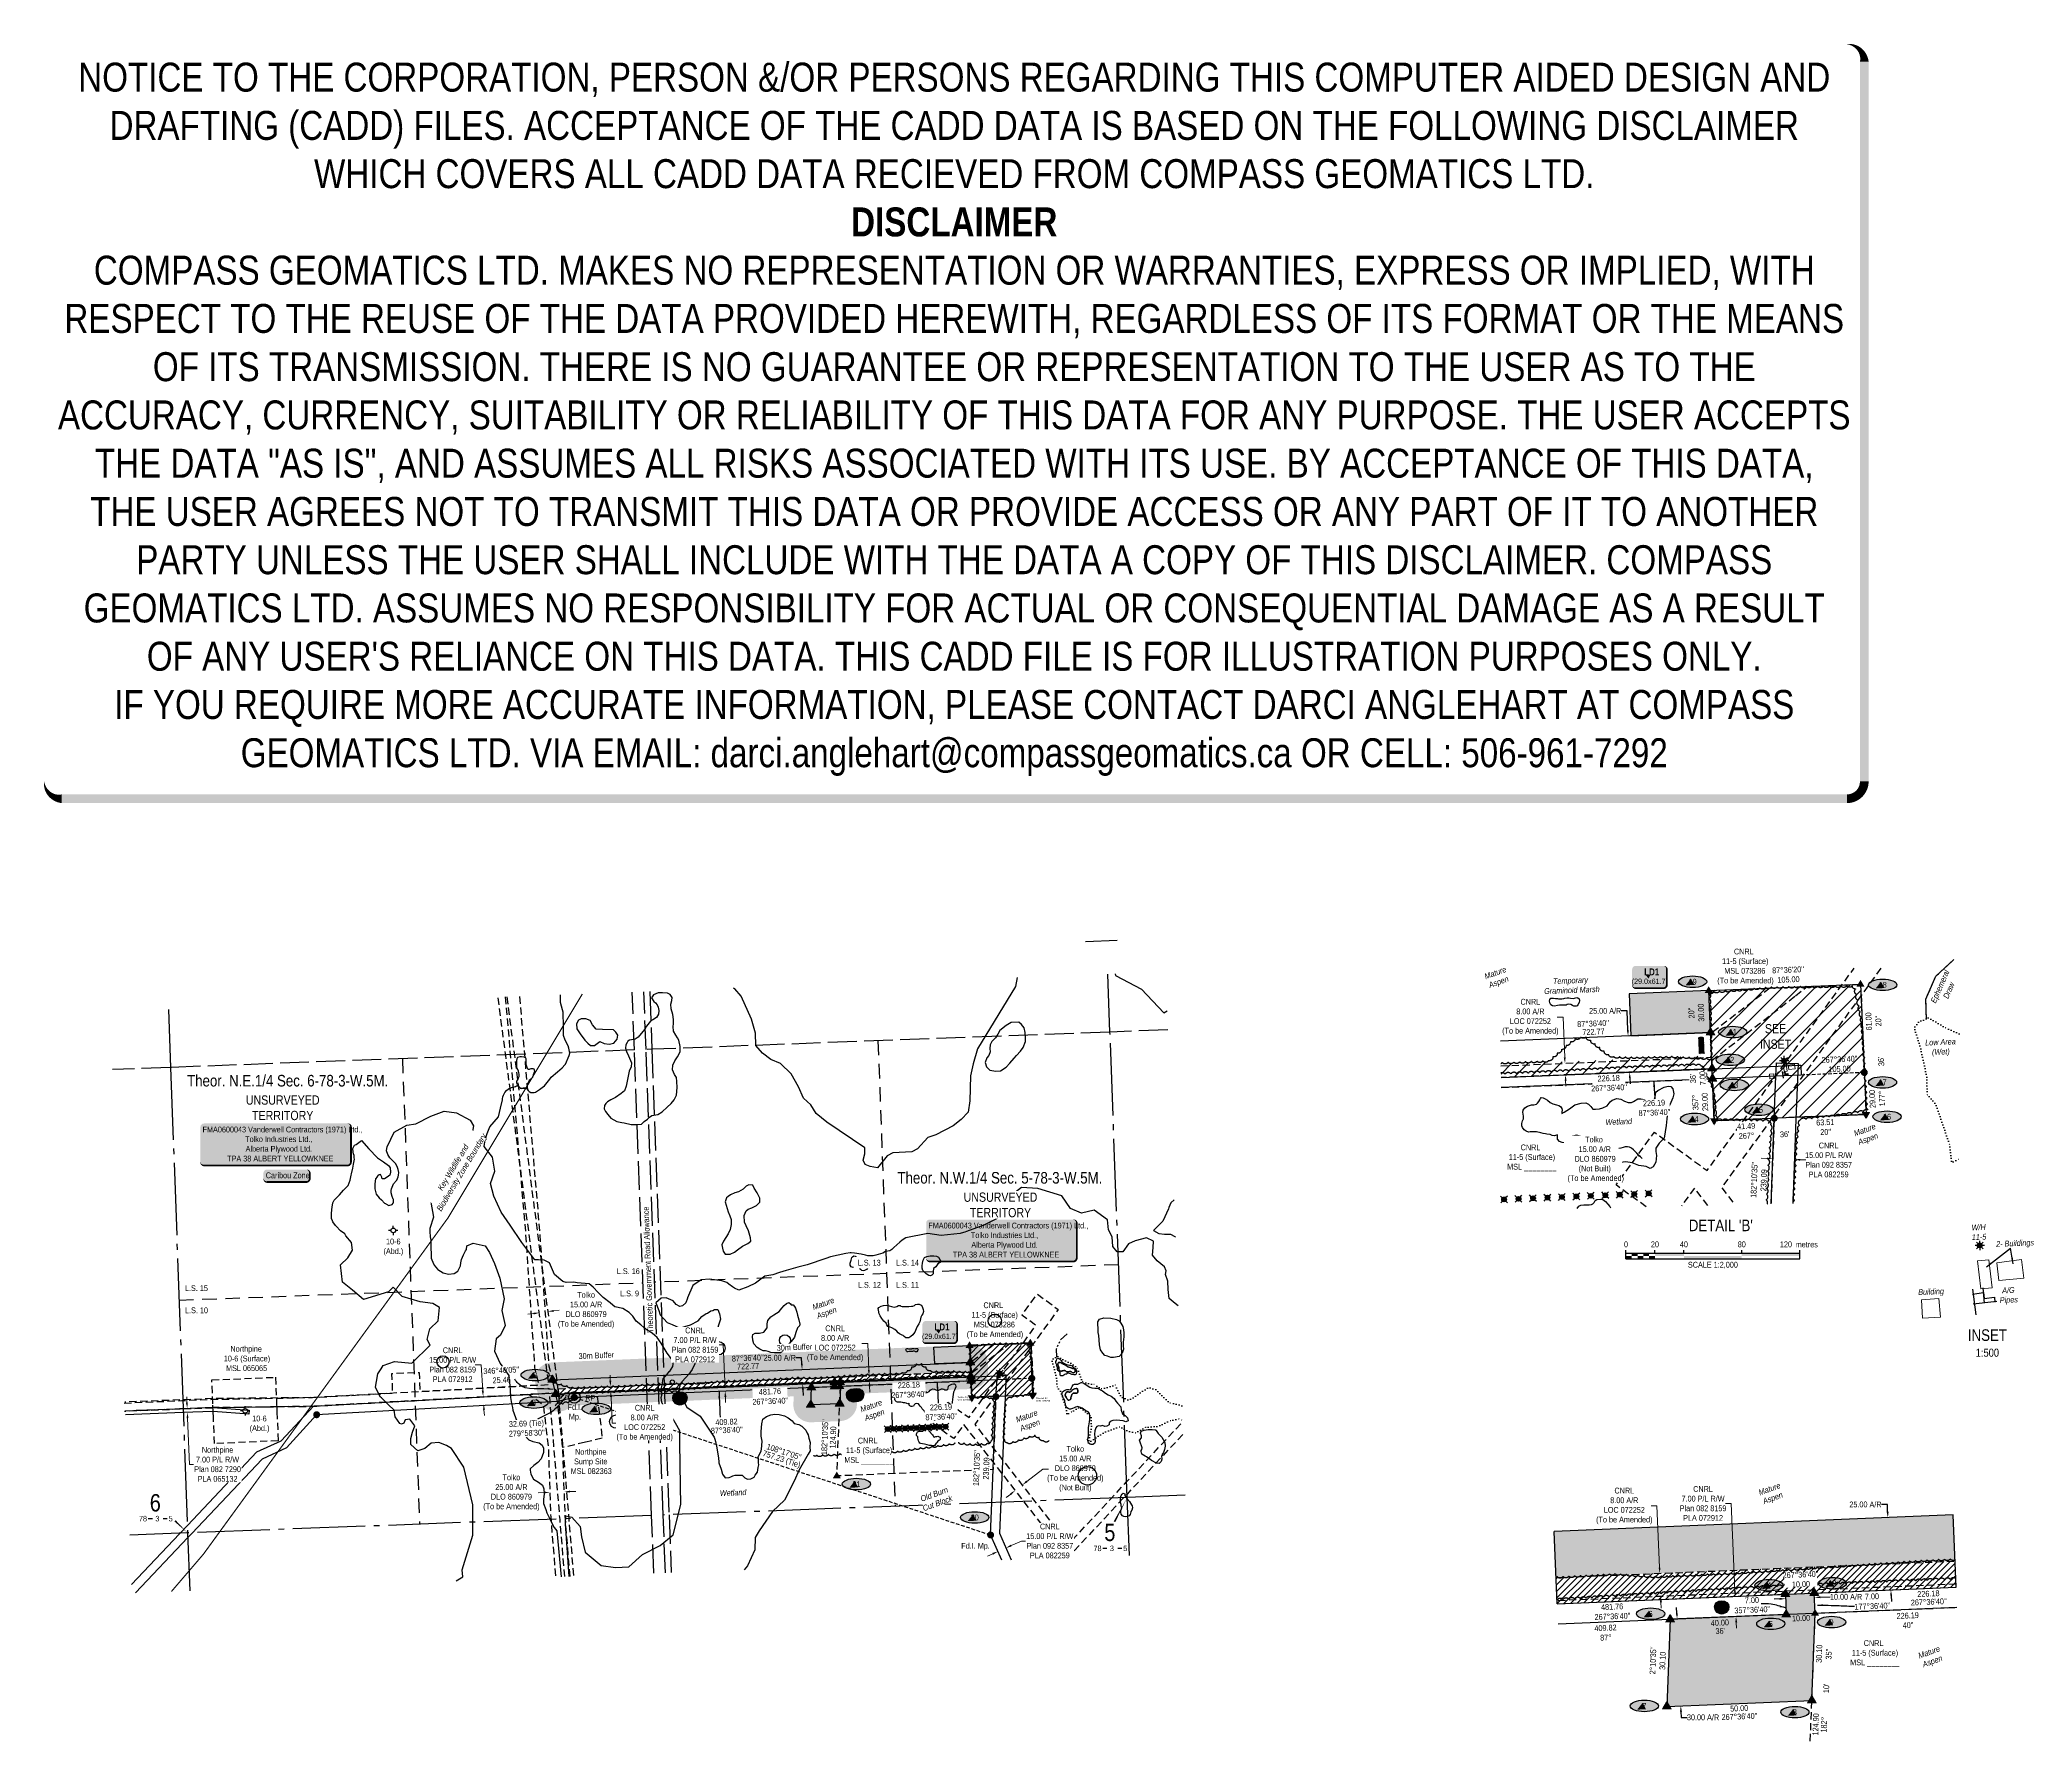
# Model space of a CAD drawing. Extents: x 659618 to 663059, y 6178642 to 6181580.
import ezdxf
from ezdxf.enums import TextEntityAlignment as Align

# ---------------------------------------------------------------- set-up
doc = ezdxf.new("R2010")
doc.units = 0
doc.header["$LTSCALE"] = 5
doc.header["$PDSIZE"] = 0.5
for name, pattern in [('0', [1, 1, 0]), ('DASHDOT2', [12.7, 6.35, -3.175, 0, -3.175]), ('foc-ACCESSROAD', [3.75, 2.5, -1.25]), ('foc-LSD', [8, 5, -3]), ('foc-QUARTERLINE', [33, 25, -3, 2, -3]), ('foc-TIELINE', [1.875, 1.25, -0.625]), ('foc-TOPO', [1, 0.2, -0.8]), ('foc-TOPO-ephemeral', [6.25, 3.125, -0.625, 0.625, -0.625, 0.625, -0.625]), ('foc-UNSURVEYED', [12.5, 10, -2.5])]:
    doc.linetypes.add(name, pattern=pattern)
doc.layers.get('Defpoints').update_dxf_attribs({"color": 9})
for name, color, linetype in [('10', 1, 'Continuous'), ('35', 37, 'Continuous'), ('9', 3, 'Continuous'), ('AS-PIPE-AG', 44, 'Continuous'), ('AS-SYMBOL', 7, 'Continuous'), ('AS-WILDLIFE', 131, 'DASHDOT2'), ('AS-WILDLIFE-BLOCK', 131, 'Continuous'), ('C-AR', 13, 'foc-ACCESSROAD'), ('C-RW', 13, 'Continuous'), ('C-SYMBOL', 7, 'Continuous'), ('C-WS', 13, 'foc-ACCESSROAD'), ('C-WS-S', 13, 'Continuous'), ('DETAIL-T', 7, 'Continuous'), ('F-AR', 190, 'foc-ACCESSROAD'), ('F-RW', 190, 'Continuous'), ('F-WS', 190, 'foc-ACCESSROAD'), ('F-WS-S', 190, 'Continuous'), ('L-2', 7, 'Continuous'), ('L-BD', 7, 'Continuous'), ('L-MON', 1, 'Continuous'), ('L-QSEC', 8, 'foc-QUARTERLINE'), ('L-ROAD-T', 7, 'Continuous'), ('L-SECLBL', 7, 'Continuous'), ('L-SECTION-LSD', 7, 'foc-LSD'), ('L-TIE', 7, 'foc-TIELINE'), ('L-TIE-T', 7, 'Continuous'), ('L-UNS-T', 3, 'Continuous'), ('L-USEC', 7, 'foc-UNSURVEYED'), ('P-BUFFER-H 30m', 51, 'Continuous'), ('P-BUFFER-T', 40, 'Continuous'), ('P-CROSSINGS', 250, 'Continuous'), ('P-ELEVATION', 7, 'Continuous'), ('P-PROPOSED', 10, 'Continuous'), ('P-PROPOSED-EXISTING-H', 59, 'Continuous'), ('P-PROPOSED-H', 21, 'Continuous'), ('P-TEMP-BLOCKS', 250, 'Continuous'), ('P-TEMP-BLUE-H', 133, 'Continuous'), ('P-TEMP-CNRL', 160, 'Continuous'), ('P-TXT', 4, 'Continuous'), ('T-BUSH', 110, '0'), ('T-BUSH-T', 110, 'Continuous'), ('T-DRAW', 143, 'foc-TOPO-ephemeral'), ('T-GENERAL', 48, 'foc-TOPO'), ('T-WATER', 160, 'Continuous'), ('WETLAND', 143, 'Continuous')]:
    doc.layers.add(name, color=color, linetype=linetype)
for name, color, linetype, lineweight in [('C-AR-T', 13, 'Continuous', 9), ('C-EZE-T', 13, 'Continuous', 9), ('C-RW-T', 13, 'Continuous', 9), ('C-WS-T', 13, 'Continuous', 9), ('F-AR-T', 190, 'Continuous', 9), ('F-RW-T', 190, 'Continuous', 9), ('F-WS-T', 190, 'Continuous', 9), ('T-TEXT', 48, 'Continuous', 18)]:
    doc.layers.add(name, color=color, linetype=linetype, lineweight=lineweight)
doc.layers.add('DISCLAIMER', color=7, linetype='Continuous', plot=False)
doc.styles.add('100L', font='ARIALN.TTF', dxfattribs={"height": 11})
doc.styles.add('175L', font='ARIALN.TTF', dxfattribs={"height": 20})
doc.styles.add('240', font='ARIALN.TTF', dxfattribs={"height": 30})
doc.styles.add('80', font='ARIALN.TTF', dxfattribs={"height": 10})
doc.styles.add('80CG', font='ARIALN.TTF', dxfattribs={"height": 10})
doc.styles.add('80L', font='ARIALN.TTF', dxfattribs={"height": 10})
doc.styles.add('80LS', font='ARIALNI.TTF', dxfattribs={"height": 10})
doc.styles.add('BOLD', font='ARIALNB.TTF')
doc.styles.add('Crossing', font='ARIALN.TTF', dxfattribs={"height": 10})
doc.styles.add('foc-LtypeFont', font='ARIALN.TTF', dxfattribs={"height": 7.35})
doc.styles.add('SIMPLEX', font='ARIALN.TTF')
doc.linetypes.add('foc-TOPO-flowdirection-NOLINE', pattern='A,0,[">",foc-LtypeFont,S=0.3,R=0,X=0,Y=-0.945],-20,[">",foc-LtypeFont,S=0.3,R=0,X=0,Y=-0.945],0', length=20)
doc.dimstyles.new('Compass 5 000', dxfattribs={"dimscale": 5, "dimtxt": 9, "dimasz": 2, "dimexe": 0.2, "dimexo": 0.0625, "dimgap": 0.5, "dimtad": 0, "dimtih": 1, "dimtoh": 1, "dimzin": 0, "dimdsep": 46, "dimtxsty": '80CG', "dimcen": 0.1, "dimse1": 1, "dimse2": 1, "dimclrd": 256, "dimclrt": 256, "dimaunit": 1, "dimadec": 4, "dimazin": 0, "dimtfac": 0.06, "dimtofl": 0, "dimtmove": 0, "dimatfit": 1, "dimfxl": 0.2, "dimtolj": 1, "dimtzin": 0, "dimlwd": -1, "dimarcsym": 0})
pattern_1 = [(45, (121.906, 1137.984), (-5.611625831, 5.611625831), [])]
pattern_2 = [(45, (-990254.114, -9265529.112), (-14.029064577, 14.029064577), [])]

# ---------------------------------------------------------------- blocks, each defined once
blk = doc.blocks.new('L-SECLBL')
at = {"layer": '9', "color": 7}
for p, q in [((-5.1, -27.8), (-12.3, -27.8)), ((20.7, -27.8), (13.5, -27.8))]:
    blk.add_line(p, q, dxfattribs=at)
at = {"layer": '10', "color": 2, "style": 'SIMPLEX'}
blk.add_attdef('SEC', text='', height=30, dxfattribs=at).set_placement((0, 0), align=Align.MIDDLE)
at = {"layer": '10', "color": 5, "style": '80L'}
blk.add_attdef('TWP', text='', height=9.5, dxfattribs=at).set_placement((-14.4, -27.4), align=Align.MIDDLE_RIGHT)
blk.add_attdef('RGE', text='', height=9.5, dxfattribs=at).set_placement((3.6, -27.4), align=Align.MIDDLE_CENTER)
blk.add_attdef('MER', text='', height=9.5, dxfattribs=at).set_placement((23.2, -27.4), align=Align.MIDDLE_LEFT)
blk = doc.blocks.new('*D428')
at = {"layer": 'Defpoints', "color": 0, "transparency": 16777216}
for p in [(661306.6, 6179093.6), (661294.8, 6179084.4), (661314.2, 6179083.9)]:
    blk.add_point(p, dxfattribs=at)
at = {"layer": 'F-AR-T', "transparency": 16777216}
for p, q in [((661322.1, 6179090), (661349.7, 6179111.6)), ((661349.7, 6179111.6), (661359.7, 6179111.6)), ((661294.5, 6179068.5), (661286.6, 6179062.3))]:
    blk.add_line(p, q, dxfattribs=at)
for points in [[(661321.1, 6179091.4), (661323.1, 6179088.7), (661314.2, 6179083.9)], [(661293.5, 6179069.8), (661295.5, 6179067.2), (661302.4, 6179074.7)]]:
    blk.add_solid(points, dxfattribs=at)
at = {"layer": 'F-AR-T', "transparency": 16777216, "insert": (661406, 6179111.6), "char_height": 10, "attachment_point": 5, "style": '80CG'}
blk.add_mtext('\\A1;Tolko\\P15.00 A/R\\PDLO 860979\\P(To be Amended)\\P(Not Built)', dxfattribs=at)
blk = doc.blocks.new('*U521')
h = blk.add_hatch(color=255)
edge = h.paths.add_edge_path()
edge.add_line((-124, -37), (124, -37))
edge.add_arc((124, -31), 6, 270, 360)
edge.add_line((130, -31), (130, 29.5))
edge.add_arc((124, 29.5), 6, 0, 90)
edge.add_line((124, 35.5), (-124, 35.5))
edge.add_arc((-124, 29.5), 6, 90, 180)
edge.add_line((-130, 29.5), (-130, -31))
edge.add_arc((-124, -31), 6, 180, 270)
at = {"color": 44, "flags": 128}
blk.add_lwpolyline([(-124, -37, 3, 3, 0), (124, -37, 3, 3, 0.414214), (130, -31, 3, 3, 0), (130, 29.5, 3, 0, 0.414214), (124, 35.5, 0, 0, 0), (-124, 35.5, 0, 0, 0.414214), (-130, 29.5, 0, 0, 0), (-130, -31, 0, 3, 0.414214)], format="xyseb", close=True, dxfattribs=at)
at = {"color": 44, "style": '80'}
blk.add_attdef('ENTER_TEXT_001', (-36, -5), '', height=10, dxfattribs=at)
blk = doc.blocks.new('*D429')
at = {"layer": 'Defpoints', "color": 0, "transparency": 16777216}
for p in [(659872.3, 6179209.5), (659898.9, 6179217.5), (659899.2, 6179210.5)]:
    blk.add_point(p, dxfattribs=at)
at = {"layer": 'F-RW-T', "transparency": 16777216}
for p, q in [((659871.7, 6179226.5), (659871.3, 6179236.5)), ((659872.7, 6179199.5), (659875.9, 6179119.6)), ((659875.9, 6179119.6), (659885.9, 6179119.6))]:
    blk.add_line(p, q, dxfattribs=at)
for points in [[(659873.3, 6179226.5), (659870, 6179226.4), (659872.1, 6179216.5)], [(659874.4, 6179199.6), (659871.1, 6179199.4), (659872.3, 6179209.5)]]:
    blk.add_solid(points, dxfattribs=at)
at = {"layer": 'F-RW-T', "transparency": 16777216, "insert": (659924.6, 6179119.6), "char_height": 10, "attachment_point": 5, "style": '80CG', "bg_fill": 3, "box_fill_scale": 1.1, "bg_fill_color": 256, "bg_fill_true_color": 13158600, "bg_fill_transparency": 0}
blk.add_mtext('\\A1;Northpine\\P7.00 P/L R/W\\PPlan 082 7290^JPLA 065132', dxfattribs=at)
blk = doc.blocks.new('GABD')
for p, q in [((-0.81, 0), (-1.62, 0)), ((0, 0.81), (0, 1.62)), ((1.62, 0), (0.81, 0)), ((0, -0.81), (0, -1.62))]:
    blk.add_line(p, q)
blk.add_circle((0, 0), 0.8)
blk = doc.blocks.new('*U445')
h = blk.add_hatch(color=255)
edge = h.paths.add_edge_path()
edge.add_line((-34, -11.5), (34, -11.5))
edge.add_arc((34, -5.5), 6, 270, 360)
edge.add_line((40, -5.5), (40, 4))
edge.add_arc((34, 4), 6, 0, 90)
edge.add_line((34, 10), (-34, 10))
edge.add_arc((-34, 4), 6, 90, 180)
edge.add_line((-40, 4), (-40, -5.5))
edge.add_arc((-34, -5.5), 6, 180, 270)
at = {"color": 131, "flags": 128}
blk.add_lwpolyline([(-34, -11.5, 3, 3, 0), (34, -11.5, 3, 3, 0.414214), (40, -5.5, 3, 3, 0), (40, 4, 3, 0, 0.414214), (34, 10, 0, 0, 0), (-34, 10, 0, 0, 0.414214), (-40, 4, 0, 0, 0), (-40, -5.5, 0, 3, 0.414214)], format="xyseb", close=True, dxfattribs=at)
at = {"color": 131, "style": '80'}
blk.add_attdef('ENTER_TEXT_001', (-36, -5), '', height=10, dxfattribs=at)
blk = doc.blocks.new('fdia')
at = {"color": 255, "const_width": 1}
blk.add_lwpolyline([(-0.5, 0, 1), (0.5, 0, 1)], format="xyb", close=True, dxfattribs=at)
blk = doc.blocks.new('Fdiaa')
blk.add_blockref('fdia', (0, 0))
blk = doc.blocks.new('fdib')
at = {"color": 1, "const_width": 1.6}
blk.add_lwpolyline([(-0.4, 0, 1), (0.4, 0, 1)], format="xyb", close=True, dxfattribs=at)
at = {"color": 1}
blk.add_circle((0, 0), 0.8, dxfattribs=at)
blk = doc.blocks.new('Fdibb')
blk.add_blockref('fdib', (0, 0))
blk = doc.blocks.new('fdicc')
for name in ['Fdibb', 'Fdiaa']:
    blk.add_blockref(name, (0, 0))
blk = doc.blocks.new('FDI')
blk.add_blockref('fdicc', (0, 0))
blk = doc.blocks.new('GAS')
h = blk.add_hatch(color=255)
h.dxf.hatch_style = 1
edge = h.paths.add_edge_path()
edge.add_arc((0, 0), 0.9, 0, 360)
for p, q in [((-0.81, 0), (-1.62, 0)), ((-0.57, 0.57), (-1.14, 1.14)), ((0, 0.81), (0, 1.62)), ((0.57, 0.57), (1.14, 1.14)), ((1.62, 0), (0.81, 0)), ((-0.57, -0.57), (-1.14, -1.14)), ((0, -0.81), (0, -1.62)), ((1.14, -1.14), (0.57, -0.57))]:
    blk.add_line(p, q)
blk.add_circle((0, 0), 0.8)
blk = doc.blocks.new('WC')
at = {"layer": 'L-MON'}
h = blk.add_hatch(color=255, dxfattribs=at)
h.dxf.hatch_style = 1
edge = h.paths.add_edge_path()
edge.add_arc((0, 0), 0.9, 0, 360)
at = {"layer": 'L-MON', "color": 240, "flags": 128}
for points in [[(-0.62, 0.5), (-1.23, 1.12)], [(0.52, 0.61), (1.13, 1.21)], [(-1.18, -1.18), (-0.56, -0.57)], [(1.16, -1.18), (0.56, -0.57)]]:
    blk.add_lwpolyline(points, dxfattribs=at)
at = {"layer": 'L-MON', "color": 240}
for radius in [0.8, 0.373]:
    blk.add_circle((0, 0), radius, dxfattribs=at)
blk = doc.blocks.new('*U555')
at = {"layer": '35', "color": 3}
blk.add_circle((0, 0), 10, dxfattribs=at)
at = {"layer": '35', "color": 3, "style": '80'}
blk.add_attdef('RP_001', (18.9, -5.8), '', height=10, dxfattribs=at)
blk = doc.blocks.new('STRIA')
blk.add_hatch(color=255).paths.add_polyline_path([(-0.04, 1.52), (-1.47, -0.87), (1.39, -0.87)])
blk = doc.blocks.new('STRIAA')
blk.add_blockref('STRIA', (0, 0))
blk = doc.blocks.new('STRIB')
at = {"color": 1}
blk.add_solid([(-1.12, -0.67), (-0.04, 1.13), (1.04, -0.67)], dxfattribs=at)
blk = doc.blocks.new('STRIBB')
blk.add_blockref('STRIB', (0, 0))
blk = doc.blocks.new('STRICC')
for name in ['STRIAA', 'STRIBB']:
    blk.add_blockref(name, (0, 0))
blk = doc.blocks.new('fdspike')
blk.add_blockref('STRICC', (0, 0))
blk = doc.blocks.new('*D538')
at = {"layer": 'C-RW-T', "transparency": 16777216}
for p, q in [((661295.3, 6178979.4), (661312.9, 6178987.3)), ((661312.9, 6178987.3), (661322.9, 6178987.3)), ((661263.5, 6178965.2), (661254.3, 6178961.1))]:
    blk.add_line(p, q, dxfattribs=at)
for points in [[(661262.8, 6178966.7), (661264.1, 6178963.7), (661272.6, 6178969.3)], [(661294.6, 6178980.9), (661296, 6178977.9), (661286.2, 6178975.3)]]:
    blk.add_solid(points, dxfattribs=at)
at = {"layer": 'Defpoints', "color": 0, "transparency": 16777216}
for p in [(661271.9, 6178970.7), (661285.5, 6178976.8), (661286.2, 6178975.3)]:
    blk.add_point(p, dxfattribs=at)
at = {"layer": 'C-RW-T', "transparency": 16777216, "insert": (661362, 6178987.3), "char_height": 10, "attachment_point": 5, "style": '80CG', "bg_fill": 3, "box_fill_scale": 1.1, "bg_fill_color": 256, "bg_fill_true_color": 13158600, "bg_fill_transparency": 0}
blk.add_mtext('\\A1;CNRL\\P15.00 P/L R/W\\PPlan 092 8357\\PPLA 082259', dxfattribs=at)
blk = doc.blocks.new('*D539')
at = {"layer": 'C-RW-T', "transparency": 16777216}
for p, q in [((660379.7, 6179291.7), (660369.7, 6179291.7)), ((660382.6, 6179246.9), (660379.7, 6179291.7)), ((660384.7, 6179214.1), (660385.4, 6179204.2))]:
    blk.add_line(p, q, dxfattribs=at)
for points in [[(660384.3, 6179247), (660380.9, 6179246.8), (660383.3, 6179236.9)], [(660386.4, 6179214.2), (660383.1, 6179214), (660384.1, 6179224.1)]]:
    blk.add_solid(points, dxfattribs=at)
at = {"layer": 'Defpoints', "color": 0, "transparency": 16777216}
for p in [(660328.3, 6179233.3), (660329.1, 6179220.5), (660384.1, 6179224.1)]:
    blk.add_point(p, dxfattribs=at)
at = {"layer": 'C-RW-T', "transparency": 16777216, "insert": (660330.6, 6179291.7), "char_height": 10, "attachment_point": 5, "style": '80CG'}
blk.add_mtext('\\A1;CNRL\\P15.00 P/L R/W\\PPlan 082 8159\\PPLA 072912', dxfattribs=at)
blk = doc.blocks.new('*D552')
at = {"layer": 'C-RW-T', "transparency": 16777216}
for p, q in [((660798, 6179326), (660788, 6179326)), ((660800.6, 6179263.2), (660798, 6179326)), ((660801.7, 6179236.2), (660802.1, 6179226.3))]:
    blk.add_line(p, q, dxfattribs=at)
for points in [[(660802.2, 6179263.3), (660798.9, 6179263.2), (660801, 6179253.2)], [(660803.4, 6179236.3), (660800, 6179236.2), (660801.3, 6179246.2)]]:
    blk.add_solid(points, dxfattribs=at)
at = {"layer": 'Defpoints', "color": 0, "transparency": 16777216}
for p in [(660801, 6179253.2), (660826.4, 6179254.3), (660826.7, 6179247.3)]:
    blk.add_point(p, dxfattribs=at)
at = {"layer": 'C-RW-T', "transparency": 16777216, "insert": (660749.2, 6179326), "char_height": 10, "attachment_point": 5, "style": '80CG', "bg_fill": 3, "box_fill_scale": 1.1, "bg_fill_color": 256, "bg_fill_true_color": 13158600, "bg_fill_transparency": 0}
blk.add_mtext('\\A1;CNRL\\P7.00 P/L R/W\\PPlan 082 8159\\PPLA 072912', dxfattribs=at)
blk = doc.blocks.new('TRIA')
blk.add_hatch(color=255).paths.add_polyline_path([(-0.04, 1.52), (-1.47, -0.87), (1.39, -0.87)])
blk = doc.blocks.new('Hybrid_EC')
at = {"color": 251}
for points in [[(-1.3, -0.74), (0, 1.42), (1.3, -0.74)], [(0.47, -0.26), (0, 0.53), (-0.47, -0.26)]]:
    blk.add_lwpolyline(points, close=True, dxfattribs=at)
at = {"layer": 'Defpoints'}
blk.add_circle((0, 0), 0.05, dxfattribs=at)
at = {"xscale": 1.2, "yscale": 1.2, "zscale": 1.2}
blk.add_blockref('TRIA', (0.05, 0.06), dxfattribs=at)
blk = doc.blocks.new('Hybrid_RC')
at = {"color": 4}
for points in [[(1.08, 0.6), (0, -1.2), (-1.08, 0.6)], [(0, 0.6), (0.54, -0.3), (-0.54, -0.3)]]:
    blk.add_lwpolyline(points, close=True, dxfattribs=at)
at = {"rotation": 180}
blk.add_blockref('TRIA', (-0.04, -0.07), dxfattribs=at)
blk = doc.blocks.new('*D553')
at = {"layer": 'C-EZE-T', "transparency": 16777216}
for p, q in [((660602.9, 6179264.1), (660602.5, 6179274)), ((660604.1, 6179236.1), (660605.9, 6179190.9)), ((660605.9, 6179190.9), (660615.9, 6179190.9))]:
    blk.add_line(p, q, dxfattribs=at)
for points in [[(660604.6, 6179264.1), (660601.2, 6179264), (660603.3, 6179254.1)], [(660605.7, 6179236.2), (660602.4, 6179236), (660603.6, 6179246.1)]]:
    blk.add_solid(points, dxfattribs=at)
at = {"layer": 'Defpoints', "color": 0, "transparency": 16777216}
for p in [(660603.6, 6179246.1), (660643.1, 6179255.7), (660643.4, 6179247.7)]:
    blk.add_point(p, dxfattribs=at)
at = {"layer": 'C-EZE-T', "transparency": 16777216, "insert": (660662.3, 6179190.9), "char_height": 10, "attachment_point": 5, "style": '80CG', "bg_fill": 3, "box_fill_scale": 1.1, "bg_fill_color": 256, "bg_fill_true_color": 13158600, "bg_fill_transparency": 0}
blk.add_mtext('\\A1;CNRL\\P8.00 A/R\\PLOC 072252\\P(To be Amended)', dxfattribs=at)
blk = doc.blocks.new('*D554')
at = {"layer": 'C-EZE-T', "transparency": 16777216}
for p, q in [((661047.5, 6179328.2), (661037.5, 6179328.2)), ((661049.4, 6179282.6), (661047.5, 6179328.2)), ((661050.6, 6179254.6), (661051, 6179244.6))]:
    blk.add_line(p, q, dxfattribs=at)
for points in [[(661051.1, 6179282.7), (661047.8, 6179282.5), (661049.8, 6179272.6)], [(661052.3, 6179254.7), (661048.9, 6179254.5), (661050.2, 6179264.6)]]:
    blk.add_solid(points, dxfattribs=at)
at = {"layer": 'Defpoints', "color": 0, "transparency": 16777216}
for p in [(660899, 6179266.3), (661049.8, 6179272.6), (660899.3, 6179258.3)]:
    blk.add_point(p, dxfattribs=at)
at = {"layer": 'C-EZE-T', "transparency": 16777216, "insert": (660991.2, 6179328.2), "char_height": 10, "attachment_point": 5, "style": '80CG'}
blk.add_mtext('\\A1;CNRL\\P8.00 A/R\\PLOC 072252\\P(To be Amended)', dxfattribs=at)
blk = doc.blocks.new('we')
at = {"layer": 'P-ELEVATION'}
h = blk.add_hatch(color=111, dxfattribs=at)
h.dxf.hatch_style = 1
edge = h.paths.add_edge_path()
edge.add_ellipse((0, 0), major_axis=(-24.4, 0), ratio=0.410256, start_angle=0, end_angle=360)
at = {"layer": 'P-ELEVATION', "color": 7, "flags": 128}
blk.add_lwpolyline([(0, 0, 12.5, 0, 0), (-12.4, -6.4, 0, 0, 0)], format="xyseb", dxfattribs=at)
at = {"layer": 'P-ELEVATION', "color": 7}
blk.add_ellipse((0, 0), major_axis=(-24.4, 0), ratio=0.410256, dxfattribs=at)
at = {"layer": 'P-ELEVATION', "style": '80'}
blk.add_attdef('ELEVATION', text='', height=10, dxfattribs=at).set_placement((0, 0), align=Align.MIDDLE_CENTER)
blk = doc.blocks.new('*D558')
at = {"layer": 'Defpoints', "color": 0, "transparency": 16777216}
for p in [(660498.5, 6179071.4), (660499, 6179057.9), (660523.9, 6179058.7)]:
    blk.add_point(p, dxfattribs=at)
at = {"layer": 'F-AR-T', "transparency": 16777216}
for p, q in [((660488.5, 6179071), (660478.5, 6179070.7)), ((660533.5, 6179072.6), (660543.4, 6179073))]:
    blk.add_line(p, q, dxfattribs=at)
for points in [[(660488.4, 6179072.7), (660488.5, 6179069.4), (660498.5, 6179071.4)], [(660533.4, 6179074.3), (660533.5, 6179071), (660523.5, 6179072.3)]]:
    blk.add_solid(points, dxfattribs=at)
at = {"layer": 'F-AR-T', "transparency": 16777216, "insert": (660432.1, 6179070.7), "char_height": 10, "attachment_point": 5, "style": '80CG'}
blk.add_mtext('\\A1;Tolko\\P25.00 A/R\\PDLO 860979\\P(To be Amended)', dxfattribs=at)
blk = doc.blocks.new('*D620')
at = {"layer": 'C-RW-T', "transparency": 16777216}
for p, q in [((662600.5, 6179647.9), (662590.6, 6179648.3)), ((662658, 6179645.8), (662668, 6179645.4))]:
    blk.add_line(p, q, dxfattribs=at)
for points in [[(662600.6, 6179649.6), (662600.5, 6179646.3), (662610.5, 6179647.6)], [(662658.1, 6179647.4), (662657.9, 6179644.1), (662648, 6179646.1)]]:
    blk.add_solid(points, dxfattribs=at)
at = {"layer": 'Defpoints', "color": 0, "transparency": 16777216}
for p in [(662648, 6179646.1), (662610.1, 6179635.7), (662647.6, 6179634.3)]:
    blk.add_point(p, dxfattribs=at)
at = {"layer": 'C-RW-T', "transparency": 16777216, "insert": (662707.1, 6179645.4), "char_height": 10, "attachment_point": 5, "style": '80CG'}
blk.add_mtext('\\A1;CNRL\\P15.00 P/L R/W^JPlan 092 8357\\PPLA 082259', dxfattribs=at)
blk = doc.blocks.new('*D621')
at = {"layer": 'C-AR-T', "transparency": 16777216}
for p, q in [((662248.4, 6179892.2), (662238.4, 6179892.2)), ((662251.3, 6179822.5), (662248.4, 6179892.2)), ((662252.9, 6179782.6), (662253.3, 6179772.7))]:
    blk.add_line(p, q, dxfattribs=at)
for points in [[(662252.9, 6179822.5), (662249.6, 6179822.4), (662251.7, 6179812.5)], [(662254.6, 6179782.7), (662251.3, 6179782.6), (662252.5, 6179792.6)]]:
    blk.add_solid(points, dxfattribs=at)
at = {"layer": 'Defpoints', "color": 0, "transparency": 16777216}
for p in [(662251.7, 6179812.5), (662287.9, 6179814), (662288.7, 6179794.1)]:
    blk.add_point(p, dxfattribs=at)
at = {"layer": 'C-AR-T', "transparency": 16777216, "insert": (662192, 6179892.2), "char_height": 10, "attachment_point": 5, "style": '80CG'}
blk.add_mtext('\\A1;CNRL\\P8.00 A/R\\PLOC 072252\\P(To be Amended)', dxfattribs=at)
blk = doc.blocks.new('*U333')
at = {"color": 0}
for p, q in [((-150, 0), (-150, 15)), ((-150, 10), (150.2, 10)), ((-150, 0), (150.2, 0)), ((-100, 10), (-100, 15)), ((-50, 10), (-50, 15)), ((50, 10), (50, 15)), ((150.2, 0), (150.2, 15))]:
    blk.add_line(p, q, dxfattribs=at)
for points in [[(-150, 5), (-140, 5), (-150, 0), (-140, 0)], [(-140, 10), (-130, 10), (-140, 5), (-130, 5)], [(-130, 5), (-120, 5), (-130, 0), (-120, 0)], [(-120, 10), (-110, 10), (-120, 5), (-110, 5)], [(-110, 5), (-100, 5), (-110, 0), (-100, 0)], [(-100, 10), (-50, 10), (-100, 5), (-50, 5)], [(-50, 5), (50, 5), (-50, 0), (50, 0)], [(50, 10), (150.2, 10), (50, 5), (150.2, 5)]]:
    blk.add_solid(points, dxfattribs=at)
at = {"color": 0, "style": '80'}
blk.add_text('metres', height=10, dxfattribs=at).set_placement((162.2, 20), align=Align.CENTER)
at = {"color": 0, "char_height": 10, "style": '80'}
for s, insert, attachment_point in [('0', (-150, 30.2), 2), ('20', (-100, 30.2), 2), ('40', (-50, 30.2), 2), ('80', (50, 30.2), 2), ('120', (136.7, 30.2), 3), ('SCALE 1:2,000', (0.1, -5), 2)]:
    blk.add_mtext(s, dxfattribs=dict(at, insert=insert, attachment_point=attachment_point))
blk = doc.blocks.new('*D625')
at = {"layer": 'Defpoints', "color": 0, "transparency": 16777216}
for p in [(660480.3, 6179382), (660494.8, 6179383.9), (660494.8, 6179383.4)]:
    blk.add_point(p, dxfattribs=at)
at = {"layer": 'F-AR-T', "transparency": 16777216}
for p, q in [((660470.5, 6179380.2), (660460.5, 6179378.9)), ((660504.8, 6179384.7), (660514.7, 6179386))]:
    blk.add_line(p, q, dxfattribs=at)
for points in [[(660470.2, 6179381.9), (660470.7, 6179378.6), (660480.4, 6179381.5)], [(660504.5, 6179386.4), (660505, 6179383.1), (660494.8, 6179383.4)]]:
    blk.add_solid(points, dxfattribs=at)
at = {"layer": 'F-AR-T', "transparency": 16777216, "insert": (660561.1, 6179386), "char_height": 10, "attachment_point": 5, "style": '80CG'}
blk.add_mtext('\\A1;Tolko\\P15.00 A/R\\PDLO 860979\\P(To be Amended)', dxfattribs=at)
blk = doc.blocks.new('xing2')
h = blk.add_hatch(color=50)
h.dxf.hatch_style = 1
edge = h.paths.add_edge_path()
edge.add_ellipse((0, 0), major_axis=(-12.5, 0), ratio=0.816297, start_angle=0, end_angle=360)
h = blk.add_hatch(color=250)
h.dxf.hatch_style = 1
edge = h.paths.add_edge_path()
edge.add_ellipse((0, -2), major_axis=(-12.5, 0), ratio=0.816297, start_angle=0, end_angle=180)
edge.add_line((12.5, -2), (12.5, 0))
edge.add_ellipse((0, 0), major_axis=(-12.5, 0), ratio=0.816297, start_angle=0, end_angle=180, ccw=False)
edge.add_line((-12.5, 0), (-12.5, -2))
at = {"color": 250}
blk.add_ellipse((0, 0), major_axis=(-12.5, 0), ratio=0.816297, dxfattribs=at)
blk.add_ellipse((0, -2), major_axis=(-12.5, 0), ratio=0.816297, start_param=0, end_param=3.141593, dxfattribs=at)
at = {"color": 250, "style": 'Crossing'}
blk.add_attdef('CROSSING', text='', height=9, dxfattribs=at).set_placement((0.1, 0), align=Align.MIDDLE_CENTER)
at = {"color": 250, "style": 'Crossing', "flags": 1}
for tag, p in [('DESCRIPTION', (0.1, -25.8)), ('OWNER', (0.1, -12.5)), ('LOCATION', (0.1, -39.3)), ('DWG_REF', (0.1, -52.8))]:
    blk.add_attdef(tag, text='', height=9, dxfattribs=at).set_placement(p, align=Align.MIDDLE_CENTER)
blk = doc.blocks.new('*U631')
h = blk.add_hatch(color=133)
edge = h.paths.add_edge_path()
edge.add_line((-24, -20), (24, -20))
edge.add_arc((24, -14), 6, 270, 360)
edge.add_line((30, -14), (30, 12.5))
edge.add_arc((24, 12.5), 6, 0, 90)
edge.add_line((24, 18.5), (-24, 18.5))
edge.add_arc((-24, 12.5), 6, 90, 180)
edge.add_line((-30, 12.5), (-30, -14))
edge.add_arc((-24, -14), 6, 180, 270)
at = {"color": 250, "flags": 128}
blk.add_lwpolyline([(-24, -20, 3, 3, 0), (24, -20, 3, 3, 0.414214), (30, -14, 3, 3, 0), (30, 12.5, 3, 0, 0.414214), (24, 18.5, 0, 0, 0), (-24, 18.5, 0, 0, 0.414214), (-30, 12.5, 0, 0, 0), (-30, -14, 0, 3, 0.414214)], format="xyseb", close=True, dxfattribs=at)
at = {"flags": 128}
blk.add_lwpolyline([(-7.6, 4, 0, 7.5, 0), (0, 0, 0, 0, 0)], format="xyseb", dxfattribs=at)
at = {"color": 250}
for tag, p, height, style in [('TEMP_AREA_W1_001', (-9.2, 2.2), 12, 'BOLD'), ('ENTER_TEXT_001', (-30.7, -12.5), 9, '80')]:
    blk.add_attdef(tag, p, '', height=height, dxfattribs=dict(at, style=style))
blk = doc.blocks.new('Well_proximity')
h = blk.add_hatch(color=191)
h.dxf.hatch_style = 1
edge = h.paths.add_edge_path()
edge.add_ellipse((0, 0), major_axis=(-12.5, 0), ratio=0.816297, start_angle=0, end_angle=360)
h = blk.add_hatch(color=250)
h.dxf.hatch_style = 1
edge = h.paths.add_edge_path()
edge.add_ellipse((0, -2), major_axis=(-12.5, 0), ratio=0.816297, start_angle=0, end_angle=180)
edge.add_line((12.5, -2), (12.5, 0))
edge.add_ellipse((0, 0), major_axis=(-12.5, 0), ratio=0.816297, start_angle=0, end_angle=180, ccw=False)
edge.add_line((-12.5, 0), (-12.5, -2))
at = {"color": 250}
blk.add_ellipse((0, 0), major_axis=(-12.5, 0), ratio=0.816297, dxfattribs=at)
blk.add_ellipse((0, -2), major_axis=(-12.5, 0), ratio=0.816297, start_param=0, end_param=3.141593, dxfattribs=at)
at = {"color": 250, "style": '80L'}
blk.add_attdef('CROSSING', text='', height=9, dxfattribs=at).set_placement((0.1, 0), align=Align.MIDDLE_CENTER)
blk = doc.blocks.new('*D638')
at = {"layer": 'Defpoints', "color": 0, "transparency": 16777216}
for p in [(662682.7, 6178889.8), (662633.2, 6178876.3), (662683.2, 6178878.4)]:
    blk.add_point(p, dxfattribs=at)
at = {"layer": 'P-TXT', "transparency": 16777216}
for p, q in [((662622.7, 6178887.3), (662612.8, 6178886.9)), ((662692.7, 6178890.2), (662709.9, 6178890.9))]:
    blk.add_line(p, q, dxfattribs=at)
for points in [[(662622.7, 6178889), (662622.8, 6178885.6), (662632.7, 6178887.7)], [(662692.6, 6178891.9), (662692.7, 6178888.5), (662682.7, 6178889.8)]]:
    blk.add_solid(points, dxfattribs=at)
at = {"layer": 'P-TXT', "transparency": 16777216, "insert": (662737.2, 6178890.9), "char_height": 10, "attachment_point": 5, "style": '80CG'}
blk.add_mtext('\\A1;10.00 A/R', dxfattribs=at)
blk = doc.blocks.new('*D639')
at = {"layer": 'C-EZE-T', "transparency": 16777216}
for p, q in [((662410.6, 6179047.9), (662400.6, 6179047.9)), ((662415, 6178941.5), (662410.6, 6179047.9)), ((662417.5, 6178881.5), (662417.9, 6178871.5))]:
    blk.add_line(p, q, dxfattribs=at)
for points in [[(662416.7, 6178941.5), (662413.4, 6178941.4), (662415.4, 6178931.5)], [(662419.2, 6178881.6), (662415.8, 6178881.5), (662417.1, 6178891.5)]]:
    blk.add_solid(points, dxfattribs=at)
at = {"layer": 'Defpoints', "color": 0, "transparency": 16777216}
for p in [(662415.2, 6178931.5), (662415.4, 6178931.5), (662416.9, 6178891.5)]:
    blk.add_point(p, dxfattribs=at)
at = {"layer": 'C-EZE-T', "transparency": 16777216, "insert": (662354.2, 6179047.9), "char_height": 10, "attachment_point": 5, "style": '80CG'}
blk.add_mtext('\\A1;CNRL\\P8.00 A/R\\PLOC 072252\\P(To be Amended)', dxfattribs=at)
blk = doc.blocks.new('*D640')
at = {"layer": 'Defpoints', "color": 0, "transparency": 16777216}
for p in [(662780.9, 6179026.6), (662809.4, 6179027.7), (662786.1, 6178901.7)]:
    blk.add_point(p, dxfattribs=at)
at = {"layer": 'P-TXT', "transparency": 16777216}
for p, q in [((662808.5, 6179050.4), (662798.5, 6179050.4)), ((662809, 6179037.7), (662808.5, 6179050.4)), ((662815, 6178892.9), (662815.5, 6178882.9))]:
    blk.add_line(p, q, dxfattribs=at)
for points in [[(662810.7, 6179037.8), (662807.3, 6179037.7), (662809.4, 6179027.7)], [(662816.7, 6178893), (662813.4, 6178892.8), (662814.6, 6178902.9)]]:
    blk.add_solid(points, dxfattribs=at)
at = {"layer": 'P-TXT', "transparency": 16777216, "insert": (662770.7, 6179050.4), "char_height": 10, "attachment_point": 5, "style": '80CG'}
blk.add_mtext('\\A1;25.00 A/R', dxfattribs=at)
blk = doc.blocks.new('*D641')
at = {"layer": 'Defpoints', "color": 0, "transparency": 16777216}
for p in [(660872.1, 6179281.2), (660934.1, 6179283.8), (660873.1, 6179256.2)]:
    blk.add_point(p, dxfattribs=at)
at = {"layer": 'P-TXT', "transparency": 16777216}
for p, q in [((660933.3, 6179303.7), (660923.3, 6179303.7)), ((660933.7, 6179293.7), (660933.3, 6179303.7)), ((660935.6, 6179248.8), (660936, 6179238.8))]:
    blk.add_line(p, q, dxfattribs=at)
for points in [[(660935.3, 6179293.8), (660932, 6179293.7), (660934.1, 6179283.8)], [(660937.2, 6179248.9), (660933.9, 6179248.7), (660935.1, 6179258.8)]]:
    blk.add_solid(points, dxfattribs=at)
at = {"layer": 'P-TXT', "transparency": 16777216, "insert": (660895.5, 6179303.7), "char_height": 10, "attachment_point": 5, "style": '80CG'}
blk.add_mtext('\\A1;25.00 A/R', dxfattribs=at)
blk = doc.blocks.new('*D642')
at = {"layer": 'C-RW-T', "transparency": 16777216}
for p, q in [((662539, 6179052.1), (662529, 6179052.1)), ((662545.3, 6178901.6), (662539, 6179052.1)), ((662547.6, 6178846.7), (662548, 6178836.7))]:
    blk.add_line(p, q, dxfattribs=at)
for points in [[(662546.9, 6178901.7), (662543.6, 6178901.6), (662545.7, 6178891.7)], [(662549.2, 6178846.8), (662545.9, 6178846.6), (662547.1, 6178856.7)]]:
    blk.add_solid(points, dxfattribs=at)
at = {"layer": 'Defpoints', "color": 0, "transparency": 16777216}
for p in [(662545.7, 6178891.7), (662554.2, 6178892), (662555.7, 6178857)]:
    blk.add_point(p, dxfattribs=at)
at = {"layer": 'C-RW-T', "transparency": 16777216, "insert": (662490.2, 6179052.1), "char_height": 10, "attachment_point": 5, "style": '80CG'}
blk.add_mtext('\\A1;CNRL\\P7.00 P/L R/W\\PPlan 082 8159\\PPLA 072912', dxfattribs=at)
blk = doc.blocks.new('*D647')
at = {"layer": 'Defpoints', "color": 0, "transparency": 16777216}
for p in [(662491.4, 6178854.5), (662451.7, 6178702.7), (662497.7, 6178704.6)]:
    blk.add_point(p, dxfattribs=at)
at = {"layer": 'P-TXT', "transparency": 16777216}
for p, q in [((662445, 6178862.5), (662444.6, 6178872.5)), ((662452.1, 6178692.7), (662452.5, 6178682.7)), ((662452.5, 6178682.7), (662462.5, 6178682.7))]:
    blk.add_line(p, q, dxfattribs=at)
for points in [[(662446.7, 6178862.6), (662443.3, 6178862.5), (662445.4, 6178852.6)], [(662453.7, 6178692.8), (662450.4, 6178692.6), (662451.7, 6178702.7)]]:
    blk.add_solid(points, dxfattribs=at)
at = {"layer": 'P-TXT', "transparency": 16777216, "insert": (662490.2, 6178682.7), "char_height": 10, "attachment_point": 5, "style": '80CG'}
blk.add_mtext('\\A1;30.00 A/R', dxfattribs=at)
blk = doc.blocks.new('*D648')
at = {"layer": 'Defpoints', "color": 0, "transparency": 16777216}
for p in [(662286.8, 6179856.6), (662360.7, 6179859.7), (662289.4, 6179794)]:
    blk.add_point(p, dxfattribs=at)
at = {"layer": 'P-TXT', "transparency": 16777216}
for p, q in [((662358.9, 6179902.9), (662348.9, 6179902.9)), ((662360.3, 6179869.7), (662358.9, 6179902.9)), ((662363.7, 6179787.1), (662364.2, 6179777.1))]:
    blk.add_line(p, q, dxfattribs=at)
for points in [[(662362, 6179869.7), (662358.6, 6179869.6), (662360.7, 6179859.7)], [(662365.4, 6179787.1), (662362.1, 6179787), (662363.3, 6179797.1)]]:
    blk.add_solid(points, dxfattribs=at)
at = {"layer": 'P-TXT', "transparency": 16777216, "insert": (662321.2, 6179902.9), "char_height": 10, "attachment_point": 5, "style": '80CG'}
blk.add_mtext('\\A1;25.00 A/R', dxfattribs=at)
blk = doc.blocks.new('Disclaimer_Legal')
at = {"layer": 'DISCLAIMER', "color": 254, "flags": 128}
blk.add_lwpolyline([(-3612.9, -1104.6, 37.5, 37.5, 0), (4096.1, -1104.6, 37.5, 37.5, 0.414214), (4171.1, -1029.6, 37.5, 37.5, 0), (4171.1, 2078.7, 37.5, 0, 0.414214), (4096.1, 2153.7, 0, 0, 0), (-3612.9, 2153.7, 0, 0, 0.414214), (-3687.9, 2078.7, 0, 0, 0), (-3687.9, -1029.6, 0, 37.5, 0.414214)], format="xyseb", close=True, dxfattribs=at)
at = {"layer": 'DISCLAIMER', "color": 254, "insert": (241.6, 533.9), "char_height": 125, "width": 7717.568, "attachment_point": 5, "style": '80'}
blk.add_mtext('NOTICE TO THE CORPORATION, PERSON &/OR PERSONS REGARDING THIS COMPUTER AIDED DESIGN AND DRAFTING (CADD) FILES. ACCEPTANCE OF THE CADD DATA IS BASED ON THE FOLLOWING DISCLAIMER WHICH COVERS ALL CADD DATA RECIEVED FROM COMPASS GEOMATICS LTD.\\P{\\fArial Narrow|b1|i0|c0|p34;DISCLAIMER}\\PCOMPASS GEOMATICS LTD. MAKES NO REPRESENTATION OR WARRANTIES, EXPRESS OR IMPLIED, WITH RESPECT TO THE REUSE OF THE DATA PROVIDED HEREWITH, REGARDLESS OF ITS FORMAT OR THE MEANS OF ITS TRANSMISSION. THERE IS NO GUARANTEE OR REPRESENTATION TO THE USER AS TO THE ACCURACY, CURRENCY, SUITABILITY OR RELIABILITY OF THIS DATA FOR ANY PURPOSE. THE USER ACCEPTS THE DATA "AS IS", AND ASSUMES ALL RISKS ASSOCIATED WITH ITS USE. BY ACCEPTANCE OF THIS DATA, THE USER AGREES NOT TO TRANSMIT THIS DATA OR PROVIDE ACCESS OR ANY PART OF IT TO ANOTHER PARTY UNLESS THE USER SHALL INCLUDE WITH THE DATA A COPY OF THIS DISCLAIMER. COMPASS GEOMATICS LTD. ASSUMES NO RESPONSIBILITY FOR ACTUAL OR CONSEQUENTIAL DAMAGE AS A RESULT OF ANY USER\'S RELIANCE ON THIS DATA. THIS CADD FILE IS FOR ILLUSTRATION PURPOSES ONLY.\\PIF YOU REQUIRE MORE ACCURATE INFORMATION, PLEASE CONTACT DARCI ANGLEHART AT COMPASS GEOMATICS LTD. VIA EMAIL: darci.anglehart@compassgeomatics.ca OR CELL: 506-961-7292', dxfattribs=at)

msp = doc.modelspace()

# ---------------------------------------------------------------- hatches: boundary and pattern name
at = {"layer": 'P-BUFFER-H 30m'}
h = msp.add_hatch(color=256, dxfattribs=at)
h.dxf.hatch_style = 1
h.paths.add_polyline_path([(661254.757, 6179297.132, 0.41418657), (661223.539, 6179325.848), (660501.533, 6179295.727, 0.47132579), (660473.597, 6179258.843), (660479.468, 6179234.07, 0.35931825), (660509.904, 6179211.018), (660515.583, 6179211.255, 0.20318852), (660536.738, 6179221.283), (660667.128, 6179226.692), (660919.634, 6179237.168), (660919.114, 6179223.474, 0.43775011), (660950.337, 6179192.367), (661000.284, 6179194.45, 0.39106232), (661029.007, 6179223.28), (661029.708, 6179241.735), (661226.701, 6179249.908, 0.41430758), (661255.426, 6179281.129)])
h.paths.add_polyline_path([(661224.789, 6179295.879), (661225.833, 6179270.906), (660999.885, 6179261.48), (661000.177, 6179254.487), (660999.034, 6179224.419), (660949.087, 6179222.335), (660950.229, 6179252.403), (660990.187, 6179254.07), (660989.896, 6179261.063), (660508.654, 6179240.987), (660502.783, 6179265.759)], flags=16)
h.paths.add_polyline_path([(661224.789, 6179295.879), (661225.458, 6179279.876), (660665.885, 6179256.661), (660513.598, 6179250.343), (660514.332, 6179241.224), (660508.654, 6179240.987), (660502.783, 6179265.759)], flags=0)
at = {"layer": 'P-PROPOSED-EXISTING-H'}
h = msp.add_hatch(dxfattribs=at)
h.set_pattern_fill('ANSI31', color=256, scale=6.248848)
h.set_pattern_definition(pattern_2)
h.paths.add_polyline_path([(662505.286, 6179813.162), (662504.14, 6179840.583), (662500.066, 6179938.03), (662638.17, 6179943.804), (662762.288, 6179948.993), (662771.686, 6179724.231), (662509.463, 6179713.268)])
h = msp.add_hatch(dxfattribs=at)
h.set_pattern_fill('ANSI31', color=256, scale=6.248848)
h.set_pattern_definition(pattern_2)
h.paths.add_polyline_path([(662140.946, 6179810.524), (662141.352, 6179787.992), (662505.703, 6179803.191), (662504.766, 6179825.618)])
h = msp.add_hatch(dxfattribs=at)
h.set_pattern_fill('ANSI31', color=256, scale=2.499539)
h.set_pattern_definition(pattern_1)
h.paths.add_polyline_path([(661225.666, 6179274.894), (661225.208, 6179285.862), (661223.578, 6179324.841), (661278.82, 6179327.151), (661328.467, 6179329.226), (661332.226, 6179239.322), (661227.337, 6179234.936)])
h = msp.add_hatch(dxfattribs=at)
h.set_pattern_fill('ANSI31', color=256, scale=2.499539)
h.set_pattern_definition(pattern_1)
h.paths.add_polyline_path([(661225.833, 6179270.906), (661225.458, 6179279.876), (660665.885, 6179256.661), (660513.598, 6179250.343), (660514.332, 6179241.224), (660989.896, 6179261.063), (660999.885, 6179261.48)])
h = msp.add_hatch(dxfattribs=at)
h.set_pattern_fill('ANSI31', color=256, scale=2.499539)
h.set_pattern_definition([(45, (4029.346, 266.7346), (-5.611625831, 5.611625831), [])])
h.paths.add_polyline_path([(662236.626, 6178924.144), (662238.512, 6178878.93), (662632.414, 6178895.362), (662682.362, 6178897.446), (662927.192, 6178907.66), (662925.312, 6178952.716)])
at = {"layer": 'P-PROPOSED-H'}
h = msp.add_hatch(color=256, dxfattribs=at)
h.dxf.hatch_style = 1
h.paths.add_polyline_path([(661225.458, 6179279.876), (661224.789, 6179295.879), (660502.783, 6179265.759), (660508.654, 6179240.987), (660514.332, 6179241.224), (660513.598, 6179250.343), (660665.885, 6179256.661)])
h.paths.add_polyline_path([(661000.177, 6179254.487), (660999.885, 6179261.48), (660989.896, 6179261.063), (660990.187, 6179254.07), (660950.229, 6179252.403), (660949.087, 6179222.335), (660999.034, 6179224.419)])
h = msp.add_hatch(color=256, dxfattribs=at)
h.dxf.hatch_style = 1
h.paths.add_polyline_path([(662683.82, 6178862.483), (662682.362, 6178897.446), (662632.414, 6178895.362), (662633.873, 6178860.399), (662434.083, 6178852.064), (662428.369, 6178701.723), (662678.106, 6178712.142)])
h.paths.add_polyline_path([(662233.303, 6179003.798), (662236.626, 6178924.144), (662925.312, 6178952.716), (662921.982, 6179032.528)])
at = {"layer": 'P-TEMP-BLUE-H'}
h = msp.add_hatch(color=256, dxfattribs=at)
h.dxf.hatch_style = 1
h.paths.add_polyline_path([(662362.711, 6179932.287), (662365.738, 6179859.895), (662503.093, 6179865.625), (662500.066, 6179938.03)])
h = msp.add_hatch(color=256, dxfattribs=at)
h.dxf.hatch_style = 1
h.paths.add_polyline_path([(661224.789, 6179295.879), (661163.154, 6179293.308), (661161.945, 6179322.277), (661223.578, 6179324.849)])

# ---------------------------------------------------------------- linework, layer by layer
at = {"flags": 128}
for points in [[(661495.66, 6179062.454, 0, 2.999, 0), (661473.646, 6179020.488, 0, 0, 0)], [(659872.855, 6179001.239, 0, 2.999, 0), (659851.017, 6179022.229, 0, 0, 0)]]:
    msp.add_lwpolyline(points, format="xyseb", dxfattribs=at)
at = {"layer": 'AS-PIPE-AG', "flags": 128}
for points in [[(662626.943, 6179798.11), (662628.37, 6179786.967)], [(662626.955, 6179795.917), (662631.792, 6179796.622), (662632.017, 6179794.078), (662636.528, 6179794.619), (662636.61, 6179792.402)], [(662627.325, 6179791.772), (662637.493, 6179792.955)], [(662632.193, 6179792.092), (662631.615, 6179798.625)], [(662955.346, 6179422.473), (662961.056, 6179377.903)], [(662955.396, 6179413.703), (662974.744, 6179416.523), (662975.643, 6179406.347), (662993.686, 6179408.509), (662994.016, 6179399.643)], [(662956.876, 6179397.123), (662997.546, 6179401.853)], [(662976.346, 6179398.403), (662974.036, 6179424.533)]]:
    msp.add_lwpolyline(points, dxfattribs=at)
at = {"layer": 'C-AR'}
for points in [[(662140.994, 6179807.867), (662505.062, 6179822.972), (662505.293, 6179817.5), (662505.903, 6179803.001), (662141.355, 6179787.875)], [(662236.629, 6178924.057), (662925.316, 6178952.629)], [(662926.982, 6178912.684), (662238.296, 6178884.11)]]:
    msp.add_lwpolyline(points, dxfattribs=at)
msp.add_lwpolyline([(660524.237, 6179242.78), (660515.066, 6179232.119), (660514.241, 6179242.358), (660513.598, 6179250.343), (660665.885, 6179256.661), (660696.029, 6179257.911), (661226.814, 6179279.933), (661226.907, 6179277.744), (661227.151, 6179271.944), (660696.324, 6179249.92), (660666.181, 6179248.669), (660524.237, 6179242.78)], close=True, dxfattribs=at)
at = {"layer": 'C-RW'}
for points in [[(662607.57, 6179569.529), (662613.198, 6179717.577), (662615.973, 6179790.162), (662616.857, 6179813.29), (662631.974, 6179812.712), (662654.33, 6179811.86), (662650.671, 6179716.153), (662645.131, 6179570.407)], [(662141.355, 6179787.825), (662509.21, 6179803.087), (662619.987, 6179807.711), (662630.646, 6179808.156), (662656.096, 6179809.218), (662657.551, 6179809.233), (662658.945, 6179809.338), (662659.677, 6179791.983), (662615.973, 6179790.162), (662509.941, 6179785.644), (662141.671, 6179770.351)], [(659776.07, 6178912.435), (659858.64, 6178999.669), (659872.384, 6179014.19), (659992.506, 6179141.096), (660034.598, 6179160.406), (660090.013, 6179220.124), (660510.854, 6179243.243), (660510.972, 6179241.084), (661285.752, 6179273.405), (661286.043, 6179266.413), (660540.829, 6179235.324), (660511.676, 6179228.268), (660095.732, 6179205.418), (660043.562, 6179148.018), (660001.397, 6179128.675), (659880.05, 6179000.477), (659873.156, 6178993.195), (659782.85, 6178897.791)], [(661279.363, 6178954.244), (661259.708, 6178997.799), (661261.83, 6179053.634), (661264.011, 6179110.884), (661265.36, 6179146.489), (661268.789, 6179236.709), (661271.211, 6179266.785), (661271.247, 6179267.807), (661271.461, 6179273.794), (661271.503, 6179274.945), (661276.3, 6179274.763), (661285.905, 6179274.397), (661286.488, 6179274.374), (661286.222, 6179267.408), (661286.04, 6179262.632), (661274.831, 6179000.754), (661295.341, 6178954.847)], [(662238.516, 6178878.843), (662927.195, 6178907.573)], [(662928.654, 6178872.61), (662239.974, 6178843.88)]]:
    msp.add_lwpolyline(points, dxfattribs=at)
at = {"layer": 'C-WS'}
for points in [[(662500.24, 6179937.826), (662605.815, 6179942.276), (662503.369, 6179863.333), (662500.24, 6179937.826)], [(662650.816, 6179719.117), (662613.452, 6179717.402), (662607.777, 6179717.288), (662559.919, 6179715.254), (662509.677, 6179713.119), (662506.634, 6179785.557), (662505.903, 6179803.001), (662505.293, 6179817.5), (662649.906, 6179928.934), (662669.801, 6179944.97), (662728.58, 6179947.446), (662762.31, 6179948.867), (662763.063, 6179931.067), (662771.809, 6179724.26), (662650.816, 6179719.117)], [(661285.158, 6179237.405), (661268.789, 6179236.709), (661248.757, 6179236.846), (661227.337, 6179234.936), (661226.125, 6179263.913), (661227.151, 6179271.944), (661226.907, 6179277.744), (661284.752, 6179322.317), (661292.71, 6179328.732), (661316.222, 6179329.722), (661329.714, 6179330.291), (661330.015, 6179323.171), (661333.572, 6179239.462), (661285.158, 6179237.405)], [(661224.886, 6179325.874), (661267.115, 6179327.654), (661226.137, 6179296.077), (661224.886, 6179325.874)]]:
    msp.add_lwpolyline(points, close=True, dxfattribs=at)
at = {"layer": 'C-WS', "flags": 128}
for points in [[(662141.67, 6179770.398), (662506.632, 6179785.606), (662509.677, 6179713.119), (662613.198, 6179717.577), (662607.576, 6179569.529)], [(662675.411, 6178641.612), (662683.82, 6178862.479), (662928.651, 6178872.675)]]:
    msp.add_lwpolyline(points, dxfattribs=at)
msp.add_lwpolyline([(661264.011, 6179110.884), (660994.289, 6179099.638), (661000.185, 6179254.504), (661226.125, 6179263.913), (661227.337, 6179234.936), (661268.789, 6179236.709), (661264.011, 6179110.884)], close=True, dxfattribs=at)
at = {"layer": 'Defpoints', "color": 5}
for p, q in [((662927.195, 6178907.573), (662921.986, 6179032.441)), ((662238.516, 6178878.843), (662233.306, 6179003.711))]:
    msp.add_line(p, q, dxfattribs=at)
at = {"layer": 'Defpoints', "color": 2}
for centre, radius in [((661266.859, 6179367.815), 11.502), ((660789.782, 6179320.237), 11.502), ((660904.418, 6179333.83), 9.585), ((660313.907, 6179296.678), 10.546), ((660613.21, 6179193.46), 11.499), ((659920.084, 6179128.883), 10.546), ((661426.981, 6179099.889), 15.875), ((661356.328, 6178973.05), 11.502)]:
    msp.add_circle(centre, radius, dxfattribs=at)
at = {"layer": 'Defpoints', "color": 5}
msp.add_circle((660709.969, 6179261.893), 3.594, dxfattribs=at)
at = {"layer": 'F-AR', "flags": 128}
for points in [[(662392.029, 6179564.484), (662339.981, 6179602.292), (662406.145, 6179693.378), (662497.232, 6179627.214), (662563.118, 6179717.919), (662617.431, 6179792.689), (662619.344, 6179795.323), (662630.539, 6179810.734), (662631.974, 6179812.712), (662731.78, 6179950.11), (662750.979, 6179976.541)], [(662797.359, 6179976.541), (662766.262, 6179933.731), (662656.326, 6179782.385), (662616.941, 6179728.164), (662610.976, 6179719.953), (662522.149, 6179597.668), (662545.256, 6179568.07)], [(659763.231, 6179225.6), (659863.132, 6179229.859), (659914.171, 6179232.036), (659914.761, 6179232.046), (660024.754, 6179234.011), (660088.312, 6179235.148), (660227.104, 6179242.746), (660225.739, 6179276.803), (660272.551, 6179278.588), (660274.351, 6179245.332), (660496.616, 6179257.441), (660422.239, 6179825.934), (660409.063, 6179926.639)], [(660424.023, 6179927.203), (660437.138, 6179826.496), (660512.324, 6179249.16), (660512.968, 6179241.175), (660513.792, 6179230.936), (660513.976, 6179228.805), (660520.684, 6179150.876), (660520.957, 6179148.524), (660531.215, 6179024.928), (660539.398, 6178926.33)], [(660533.397, 6178926.103), (660524.936, 6179030.123), (660520.778, 6179148.77), (660511.688, 6179228.181), (660497.019, 6179290.086), (660481.257, 6179522.509), (660446.541, 6179928.053)], [(662498.5, 6179566.976), (662475.175, 6179596.853), (662452.695, 6179565.904)], [(661371.798, 6178957.731), (661383.712, 6178970.504), (661317.185, 6179055.709), (661279.967, 6179103.386), (661265.717, 6179121.639), (661213.58, 6179188.419), (661195.936, 6179164.129), (661159.502, 6179190.595), (661185.968, 6179227.029), (661222.403, 6179200.564), (661248.757, 6179236.846), (661270.482, 6179266.754), (661271.247, 6179267.807), (661275.725, 6179273.972), (661276.3, 6179274.763), (661316.222, 6179329.722), (661337.976, 6179359.67), (661313.686, 6179377.314), (661340.151, 6179413.748), (661376.586, 6179387.282), (661350.119, 6179350.848), (661330.015, 6179323.171), (661286.04, 6179262.632), (661270.286, 6179240.944), (661267.9, 6179237.659), (661232.369, 6179188.745), (661266.609, 6179144.888), (661280.854, 6179126.642), (661335.684, 6179056.408), (661394.078, 6178981.618), (661468.52, 6179061.428), (661494.658, 6179089.452), (661590.876, 6179192.611)], [(660524.241, 6178925.758), (660516.017, 6179024.353), (660499.065, 6179227.581), (660497.822, 6179242.482), (660088.857, 6179220.144), (660025.391, 6179219.009), (659915.401, 6179216.994), (659914.571, 6179217.028), (659863.678, 6179215.012), (659763.766, 6179211.053)], [(659765.045, 6179212.304), (659915.844, 6179218.212), (660088.839, 6179220.038), (660462.828, 6179240.613), (660487.213, 6179222.209), (660495.833, 6179146.908), (660499.976, 6179028.671), (660508.395, 6178925.16)], [(661591.662, 6179171.447), (661495.444, 6179068.287), (661489.796, 6179062.232), (661393.073, 6178958.533)]]:
    msp.add_lwpolyline(points, dxfattribs=at)
at = {"layer": 'F-RW', "flags": 128}
msp.add_lwpolyline([(659765.039, 6179212.236), (659864.952, 6179216.195), (659915.844, 6179218.212), (659916.676, 6179218.147), (659978.952, 6179213.298), (659978.409, 6179206.321), (659916.976, 6179211.103), (659915.729, 6179211.2), (659865.209, 6179209.199), (659765.297, 6179205.24)], dxfattribs=at)
at = {"layer": 'F-WS'}
for points in [[(660029.21, 6179160.281), (659919.333, 6179155.61), (659917.361, 6179202.033), (659917.058, 6179209.164), (659916.419, 6179224.171), (659914.663, 6179265.488), (660024.541, 6179270.158), (660026.206, 6179230.974), (660026.447, 6179225.306), (660026.844, 6179215.98), (660027.085, 6179210.298), (660029.21, 6179160.281)], [(660520.684, 6179150.876), (660511.668, 6179228.267), (660540.846, 6179235.325), (660580.343, 6179236.896), (660588.973, 6179165.04), (660559.832, 6179157.972), (660520.778, 6179148.77), (660520.684, 6179150.876)]]:
    msp.add_lwpolyline(points, close=True, dxfattribs=at)
at = {"layer": 'L-BD', "color": 2}
for p, q in [((661330.996, 6179268.288), (661331.015, 6179268.289)), ((661268.789, 6179236.709), (661268.791, 6179236.669))]:
    msp.add_line(p, q, dxfattribs=at)
at = {"layer": 'L-QSEC', "flags": 128}
for points in [[(661465.797, 6179866.451), (661462.085, 6179966.365)], [(659839.618, 6179905.156), (659843.292, 6179805.242)], [(661495.66, 6179062.454), (661465.797, 6179866.452)], [(659843.292, 6179805.242), (659872.855, 6179001.239)], [(661495.66, 6179062.454), (660704.356, 6179032.605), (660694.306, 6179032.226)], [(661595.571, 6179066.223), (661495.66, 6179062.454)], [(661499.372, 6178962.543), (661495.66, 6179062.454)], [(660674.208, 6179031.467), (659872.855, 6179001.239)], [(659872.855, 6179001.239), (659772.937, 6178997.47)], [(659872.855, 6179001.239), (659876.529, 6178901.325)]]:
    msp.add_lwpolyline(points, dxfattribs=at)
at = {"layer": 'L-SECTION-LSD'}
for p, q in [((661065.189, 6179851.339), (661080.083, 6179449.34)), ((660243.892, 6179820.357), (660273.53, 6179016.353)), ((661480.728, 6179464.454), (660679.449, 6179434.226)), ((661080.083, 6179449.34), (661094.977, 6179047.34))]:
    msp.add_line(p, q, dxfattribs=at)
at = {"layer": 'L-TIE'}
for p, q in [((662768.762, 6179796.527), (662659.677, 6179791.983)), ((661331.015, 6179268.289), (661286.043, 6179266.413)), ((660540.846, 6179235.325), (660508.654, 6179240.987)), ((660540.846, 6179235.325), (661259.708, 6178997.799))]:
    msp.add_line(p, q, dxfattribs=at)
at = {"layer": 'L-USEC', "flags": 128}
for points in [[(660644.493, 6179835.468), (660640.8, 6179935.381)], [(660664.593, 6179836.211), (660660.899, 6179936.14)], [(660670.948, 6179936.519), (660674.641, 6179836.605)], [(661465.797, 6179866.452), (660674.641, 6179836.605), (660664.592, 6179836.226)], [(661565.707, 6179870.221), (661465.797, 6179866.452)], [(660644.493, 6179835.468), (659843.292, 6179805.242)], [(660674.207, 6179031.467), (660644.493, 6179835.468)], [(660694.306, 6179032.226), (660664.592, 6179836.226)], [(660674.641, 6179836.605), (660704.355, 6179032.605)], [(659843.292, 6179805.242), (659743.371, 6179801.473)], [(660677.899, 6178931.554), (660674.207, 6179031.467)], [(660697.998, 6178932.312), (660694.306, 6179032.226)], [(660704.355, 6179032.605), (660708.047, 6178932.691)]]:
    msp.add_lwpolyline(points, dxfattribs=at)
at = {"layer": 'P-PROPOSED'}
for points in [[(662505.286, 6179813.162), (662504.14, 6179840.583), (662500.066, 6179938.03), (662638.17, 6179943.804), (662762.288, 6179948.993), (662771.686, 6179724.231), (662509.463, 6179713.268)], [(661225.666, 6179274.894), (661225.208, 6179285.862), (661223.578, 6179324.841), (661278.82, 6179327.151), (661328.467, 6179329.226), (661332.226, 6179239.322), (661227.337, 6179234.936)]]:
    msp.add_lwpolyline(points, close=True, dxfattribs=at)
at = {"layer": 'P-PROPOSED', "flags": 128}
for points in [[(662141.352, 6179787.992), (662505.703, 6179803.191), (662503.093, 6179865.625), (662140.225, 6179850.487)], [(660989.896, 6179261.063), (660508.654, 6179240.987), (660502.783, 6179265.759), (661224.789, 6179295.879), (661225.833, 6179270.906), (660999.885, 6179261.48), (661000.177, 6179254.487), (660999.034, 6179224.419), (660949.087, 6179222.335), (660950.229, 6179252.403), (660990.187, 6179254.07), (660989.896, 6179261.063)], [(662921.986, 6179032.441), (662233.306, 6179003.711)], [(662238.516, 6178878.843), (662632.418, 6178895.276), (662633.873, 6178860.399), (662433.288, 6178852.047), (662427.563, 6178701.679), (662678.095, 6178712.11), (662683.82, 6178862.479), (662682.365, 6178897.359)], [(662682.365, 6178897.359), (662927.195, 6178907.573)]]:
    msp.add_lwpolyline(points, dxfattribs=at)
at = {"layer": 'P-PROPOSED-H', "flags": 128}
msp.add_lwpolyline([(662650.816, 6179719.117), (662771.809, 6179724.26)], dxfattribs=at)
at = {"layer": 'P-TEMP-CNRL'}
msp.add_line((661423.484, 6180022.846), (661478.426, 6180025.138), dxfattribs=at)
at = {"layer": 'P-TEMP-CNRL', "flags": 128}
for points in [[(662362.711, 6179932.287), (662365.738, 6179859.895), (662503.093, 6179865.625), (662500.066, 6179938.03)], [(661224.789, 6179295.879), (661163.154, 6179293.308), (661161.945, 6179322.277), (661223.578, 6179324.849)]]:
    msp.add_lwpolyline(points, close=True, dxfattribs=at)
at = {"layer": 'T-BUSH', "flags": 128}
for points in [[(662645.569, 6179570.418, -0.25783831), (662648.302, 6179575.65, -0.52056705), (662648.562, 6179585.647, -0.52056705), (662649.096, 6179595.632, -0.52056705), (662649.645, 6179605.617, -0.52056705), (662650.193, 6179615.602, -0.52056705), (662650.742, 6179625.587, -0.52056705), (662651.291, 6179635.572, -0.52056705), (662651.84, 6179645.557, -0.52056705), (662652.389, 6179655.542, -0.52056705), (662652.938, 6179665.527, -0.52056705), (662653.487, 6179675.512, -0.52056705), (662654.604, 6179685.449, -0.52056705), (662655.725, 6179695.386, -0.52056705), (662656.847, 6179705.323, -0.52056705), (662658.294, 6179714.93, -0.52056705), (662668.244, 6179715.935, -0.52056705), (662678.193, 6179716.939, -0.52056705), (662688.143, 6179717.944, -0.52056705), (662698.092, 6179718.948, -0.52056705), (662708.041, 6179719.953, -0.52056705), (662717.991, 6179720.957, -0.52056705), (662727.866, 6179722.53, -0.52056705), (662737.74, 6179724.114, -0.52056705), (662747.613, 6179725.699, -0.52056705), (662757.487, 6179727.284, -0.52056705), (662767.361, 6179728.868, -0.52056705), (662774.953, 6179732.286, -0.52056705), (662774.377, 6179742.27, -0.52056705), (662773.8, 6179752.253, -0.52056705), (662773.223, 6179762.236, -0.52056705), (662772.647, 6179772.22, -0.52056705), (662772.07, 6179782.203, -0.52056705), (662771.494, 6179792.186, -0.52056705), (662770.917, 6179802.17, -0.52056705), (662770.341, 6179812.153, -0.52056705), (662769.672, 6179822.131, -0.52056705), (662769.002, 6179832.108, -0.52056705), (662768.332, 6179842.086, -0.52056705), (662767.662, 6179852.063, -0.52056705), (662766.992, 6179862.041, -0.52056705), (662766.322, 6179872.018, -0.52056705), (662765.652, 6179881.996, -0.52056705), (662763.849, 6179891.818, -0.52056705), (662761.806, 6179901.607, -0.52056705), (662759.763, 6179911.396, -0.52056705), (662757.719, 6179921.185, -0.52056705), (662755.676, 6179930.974, -0.52056705), (662753.633, 6179940.763, -0.52056705), (662748.224, 6179946.353, -0.52056705), (662738.225, 6179946.214, -0.52056705), (662728.226, 6179946.075, -0.52056705), (662718.227, 6179945.937, -0.52056705), (662708.228, 6179945.798, -0.52056705), (662698.229, 6179945.66, -0.52056705), (662688.23, 6179945.521, -0.52056705), (662678.231, 6179945.382, -0.52056705), (662668.232, 6179945.244, -0.52056705), (662658.233, 6179945.105, -0.52056705), (662648.234, 6179944.966, -0.52056705), (662638.235, 6179944.828, -0.52056705), (662628.236, 6179944.689, -0.52056705), (662618.237, 6179944.551, -0.52056705), (662608.244, 6179944.284, -0.52056705), (662598.278, 6179943.463, -0.52056705), (662588.311, 6179942.643, -0.52056705), (662578.345, 6179941.823, -0.52056705), (662568.379, 6179941.003, -0.52056705), (662558.412, 6179940.182, -0.52056705), (662548.446, 6179939.362, -0.52056705), (662538.48, 6179938.542, -0.52056705), (662528.514, 6179937.722, -0.52056705), (662518.547, 6179936.901, -0.52056705), (662508.581, 6179936.081, -0.52056705), (662500.204, 6179933.849, -0.52056705), (662500.568, 6179923.856, -0.52056705), (662500.932, 6179913.863, -0.52056705), (662501.296, 6179903.869, -0.52056705), (662501.66, 6179893.876, -0.52056705), (662501.908, 6179883.88, -0.52056705), (662502.06, 6179873.881, -0.52056705), (662502.213, 6179863.882, -0.52056705), (662502.366, 6179853.883, -0.52056705), (662502.519, 6179843.884, -0.52056705), (662502.672, 6179833.885, -0.52056705), (662502.824, 6179823.887, -0.52056705), (662502.916, 6179817.916)], [(662506.07, 6179820.958, -0.52056705), (662496.083, 6179821.473, -0.52056705), (662486.096, 6179821.988, -0.52056705), (662476.11, 6179822.503, -0.52056705), (662466.123, 6179823.018, -0.52056705), (662456.136, 6179823.533, -0.52056705), (662446.149, 6179824.048, -0.52056705), (662436.163, 6179824.563, -0.52056705), (662426.167, 6179824.461, -0.52056705), (662416.169, 6179824.245, -0.52056705), (662406.171, 6179824.028, -0.52056705), (662396.174, 6179823.811, -0.52056705), (662386.176, 6179823.594, -0.52056705), (662376.178, 6179823.378, -0.52056705), (662366.181, 6179823.161, -0.52056705), (662356.184, 6179823.327, -0.52056705), (662346.188, 6179823.594, -0.52056705), (662336.191, 6179823.862, -0.52056705), (662327.284, 6179827.1, -0.52056705), (662319.482, 6179833.356, -0.52056705), (662311.68, 6179839.611, -0.52056705), (662303.878, 6179845.866, -0.52056705), (662296.076, 6179852.122, -0.52056705), (662288.274, 6179858.377, -0.52056705), (662278.97, 6179857.6, -0.52056705), (662269.293, 6179855.078, -0.52056705), (662261.08, 6179849.779, -0.52056705), (662253.529, 6179843.223, -0.52056705), (662245.978, 6179836.667, -0.52056705), (662238.427, 6179830.111, -0.52056705), (662230.876, 6179823.555, -0.52056705), (662223.325, 6179816.999, -0.52056705), (662213.388, 6179816.469, -0.52056705), (662203.395, 6179816.08, -0.52056705), (662193.403, 6179815.692, -0.52056705), (662183.411, 6179815.303, -0.52056705), (662173.418, 6179814.914, -0.52056705), (662163.426, 6179814.526, -0.52056705), (662153.433, 6179814.137, -0.52056705), (662143.441, 6179813.748, -0.13973646), (662140.927, 6179811.539, -0.13973646)], [(662601.194, 6179569.379, 0.33837849), (662599.292, 6179576.544, 0.52056705), (662599.77, 6179586.533, 0.52056705), (662600.249, 6179596.521, 0.52056705), (662600.727, 6179606.51, 0.52056705), (662601.205, 6179616.498, 0.52056705), (662601.684, 6179626.487, 0.52056705), (662602.364, 6179636.463, 0.52056705), (662603.064, 6179646.439, 0.52056705), (662603.765, 6179656.414, 0.52056705), (662604.465, 6179666.39, 0.52056705), (662605.166, 6179676.365, 0.52056705), (662605.866, 6179686.341, 0.52056705), (662606.567, 6179696.316, 0.52056705), (662607.268, 6179706.291, 0.52056705), (662603.614, 6179712.268, 0.52056705), (662593.615, 6179712.416, 0.52056705), (662583.616, 6179712.565, 0.52056705), (662573.617, 6179712.713, 0.52056705), (662563.618, 6179712.862, 0.52056705), (662553.619, 6179713.011, 0.52056705), (662543.62, 6179713.159, 0.52056705), (662533.622, 6179713.308, 0.52056705), (662523.623, 6179713.457, 0.52056705), (662513.624, 6179713.605, 0.52056705), (662511.445, 6179722.257, 0.52056705), (662510.461, 6179732.209, 0.52056705), (662509.477, 6179742.16, 0.52056705), (662508.493, 6179752.112, 0.52056705), (662507.509, 6179762.063, 0.52056705), (662504.343, 6179771.41, 0.52056705), (662500.064, 6179780.448, 0.52056705), (662495.785, 6179789.486, 0.52056705), (662491.506, 6179798.524, 0.52056705), (662487.227, 6179807.563, 0.52056705), (662477.952, 6179808.394, 0.52056705), (662467.958, 6179808.045, 0.52056705), (662457.964, 6179807.695, 0.52056705), (662447.97, 6179807.346, 0.52056705), (662437.976, 6179806.996, 0.52056705), (662427.983, 6179806.646, 0.52056705), (662417.989, 6179806.297, 0.52056705), (662407.995, 6179805.947, 0.52056705), (662398.001, 6179805.598, 0.52056705), (662388.007, 6179805.248, 0.52056705), (662378.013, 6179804.899, 0.52056705), (662368.019, 6179804.549, 0.52056705), (662358.025, 6179804.199, 0.52056705), (662348.04, 6179803.66, 0.52056705), (662338.055, 6179803.107, 0.52056705), (662328.071, 6179802.555, 0.52056705), (662318.086, 6179802.003, 0.52056705), (662308.101, 6179801.45, 0.52056705), (662298.116, 6179800.898, 0.52056705), (662288.132, 6179800.346, 0.52056705), (662278.147, 6179799.794, 0.52056705), (662268.162, 6179799.241, 0.52056705), (662258.177, 6179798.689, 0.52056705), (662248.193, 6179798.137, 0.52056705), (662238.208, 6179797.584, 0.52056705), (662228.221, 6179797.078, 0.52056705), (662218.23, 6179796.648, 0.52056705), (662208.239, 6179796.217, 0.52056705), (662198.249, 6179795.786, 0.52056705), (662188.258, 6179795.355, 0.52056705), (662178.267, 6179794.924, 0.52056705), (662168.277, 6179794.493, 0.52056705), (662158.286, 6179794.062, 0.52056705), (662148.295, 6179793.631, 0.33466758), (662141.215, 6179795.598, 0.33466758)], [(661360.629, 6179160.765, -0.52056705), (661350.63, 6179160.604, -0.52056705), (661343.737, 6179166.214, -0.52056705), (661336.274, 6179170.348, -0.52056705), (661326.57, 6179168.138, -0.52056705), (661317.014, 6179165.191, -0.52056705), (661307.545, 6179161.98, -0.52056705), (661298.1, 6179158.694, -0.52056705), (661288.247, 6179156.987, -0.52056705), (661284.163, 6179161.957, -0.52056705), (661284.423, 6179171.954, -0.52056705), (661284.684, 6179181.951, -0.52056705), (661285.171, 6179191.938, -0.52056705), (661285.72, 6179201.923, -0.52056705), (661286.269, 6179211.908, -0.52056705), (661286.94, 6179221.882, -0.52056705), (661288.062, 6179231.819, -0.52056705), (661296.082, 6179234.775, -0.52056705), (661306.032, 6179235.78, -0.52056705), (661315.943, 6179237.074, -0.52056705), (661325.817, 6179238.658, -0.52056705), (661335.417, 6179240.463, -0.52056705), (661334.841, 6179250.446, -0.52056705), (661334.264, 6179260.429, -0.52056705), (661333.687, 6179270.413, -0.52056705), (661333.058, 6179280.393, -0.52056705), (661332.388, 6179290.37, -0.52056705), (661331.718, 6179300.348, -0.52056705), (661330.097, 6179310.195, -0.52056705), (661328.054, 6179319.984, -0.52056705), (661326.011, 6179329.773, -0.52056705), (661316.248, 6179329.928, -0.52056705), (661306.249, 6179329.79, -0.52056705), (661296.249, 6179329.651, -0.52056705), (661286.25, 6179329.513, -0.52056705), (661276.251, 6179329.374, -0.52056705), (661266.256, 6179329.152, -0.52056705), (661256.29, 6179328.332, -0.52056705), (661246.324, 6179327.512, -0.52056705), (661236.357, 6179326.692, -0.52056705), (661226.391, 6179325.871, -0.52056705), (661221.901, 6179320.189, -0.52056705), (661222.264, 6179310.195, -0.52056705), (661222.519, 6179300.199, -0.52056705), (661222.672, 6179290.2, -0.52056705), (661222.876, 6179276.817, -0.52056705)], [(661226.03, 6179279.858, -0.52056705), (661216.046, 6179280.373, -0.52056705), (661206.061, 6179280.888, -0.52056705), (661196.074, 6179281.308, -0.52056705), (661186.078, 6179281.091, -0.52056705), (661176.083, 6179280.875, -0.52056705), (661166.087, 6179280.806, -0.52056705), (661156.21, 6179281.393, -0.52056705), (661148.409, 6179287.647, -0.52056705), (661140.609, 6179293.901, -0.52056705), (661131.198, 6179293.561, -0.52056705), (661123.182, 6179287.84, -0.52056705), (661115.632, 6179281.285, -0.52056705), (661106.794, 6179277.986, -0.52056705), (661096.803, 6179277.597, -0.52056705), (661086.812, 6179277.209, -0.52056705), (661076.822, 6179276.82, -0.52056705), (661066.831, 6179276.431, -0.52056705), (661056.841, 6179276.043, -0.52056705), (661046.85, 6179275.654, -0.52056705), (661036.862, 6179275.219, -0.52056705), (661026.886, 6179274.551, -0.52056705), (661016.91, 6179273.883, -0.52056705), (661006.934, 6179273.214, -0.52056705), (660996.959, 6179272.546, -0.52056705), (660986.983, 6179271.878, -0.52056705), (660977.007, 6179271.209, -0.52056705), (660967.023, 6179270.687, -0.52056705), (660957.035, 6179270.225, -0.52056705), (660947.048, 6179269.764, -0.52056705), (660937.072, 6179270.193, -0.52056705), (660927.095, 6179270.409, -0.52056705), (660917.113, 6179269.84, -0.52056705), (660907.131, 6179269.272, -0.52056705), (660897.151, 6179268.674, -0.52056705), (660887.171, 6179268.073, -0.52056705), (660877.191, 6179267.472, -0.52056705), (660867.211, 6179266.871, -0.52056705), (660857.222, 6179266.451, -0.52056705), (660847.232, 6179266.032, -0.52056705), (660837.243, 6179265.614, -0.52056705), (660827.252, 6179265.243, -0.52056705), (660817.258, 6179264.927, -0.52056705), (660807.265, 6179264.611, -0.52056705), (660797.272, 6179264.296, -0.52056705), (660787.305, 6179263.56, -0.52056705), (660777.348, 6179262.653, -0.52056705), (660767.391, 6179261.746, -0.52056705), (660757.41, 6179261.17, -0.52056705), (660747.426, 6179260.642, -0.52056705), (660737.442, 6179260.113, -0.52056705), (660727.444, 6179260.144, -0.52056705), (660717.446, 6179260.189, -0.52056705), (660707.448, 6179260.234, -0.52056705), (660697.457, 6179259.937, -0.52056705), (660687.471, 6179259.445, -0.52056705), (660677.485, 6179258.954, -0.52056705), (660667.499, 6179258.462, -0.52056705), (660657.513, 6179257.97, -0.52056705), (660647.527, 6179257.479, -0.52056705), (660637.547, 6179256.88, -0.52056705), (660627.567, 6179256.278, -0.52056705), (660617.587, 6179255.676, -0.52056705), (660607.596, 6179255.302, -0.52056705), (660597.603, 6179254.972, -0.52056705), (660587.611, 6179254.643, -0.52056705), (660577.618, 6179254.313, -0.52056705), (660567.625, 6179253.983, -0.52056705), (660557.633, 6179253.653, -0.52056705), (660547.64, 6179253.324, -0.52056705), (660537.647, 6179252.994, -0.52056705), (660528.015, 6179255.487, -0.52056705), (660518.425, 6179258.315, -0.52056705), (660508.835, 6179261.144, -0.52056705), (660501.018, 6179263.449, -0.52056705)], [(661204.085, 6179157.775, 0.52056705), (661214.017, 6179156.615, 0.52056705), (661223.95, 6179155.456, 0.52056705), (661233.904, 6179155.175, 0.52056705), (661243.881, 6179155.849, 0.52056705), (661253.872, 6179156.234, 0.52056705), (661260.453, 6179160.001, 0.52056705), (661260.931, 6179169.99, 0.52056705), (661261.41, 6179179.979, 0.52056705), (661261.888, 6179189.967, 0.52056705), (661262.366, 6179199.956, 0.52056705), (661263.049, 6179209.932, 0.52056705), (661263.75, 6179219.908, 0.52056705), (661264.45, 6179229.883, 0.52056705), (661257.569, 6179232.895, 0.52056705), (661247.57, 6179233.043, 0.52056705), (661237.571, 6179233.192, 0.52056705), (661227.572, 6179233.341, 0.52056705), (661225.888, 6179242.531, 0.52056705), (661224.904, 6179252.483, 0.52056705), (661221.578, 6179261.785, 0.52056705), (661217.299, 6179270.823, 0.52056705), (661207.618, 6179270.987, 0.52056705), (661197.624, 6179270.638, 0.52056705), (661187.63, 6179270.288, 0.52056705), (661177.636, 6179269.939, 0.52056705), (661167.642, 6179269.589, 0.52056705), (661157.656, 6179269.059, 0.52056705), (661147.672, 6179268.506, 0.52056705), (661137.687, 6179267.954, 0.52056705), (661127.702, 6179267.402, 0.52056705), (661117.718, 6179266.85, 0.52056705), (661107.728, 6179266.403, 0.52056705), (661097.737, 6179265.972, 0.52056705), (661087.746, 6179265.541, 0.52056705), (661077.755, 6179265.11, 0.52056705), (661067.764, 6179264.688, 0.52056705), (661057.773, 6179264.266, 0.52056705), (661047.782, 6179263.845, 0.52056705), (661037.791, 6179263.423, 0.52056705), (661027.8, 6179263.002, 0.52056705), (661017.809, 6179262.58, 0.52056705), (661007.818, 6179262.159, 0.52056705), (660997.827, 6179261.737, 0.52056705), (660987.835, 6179261.316, 0.52056705), (660977.851, 6179260.76, 0.52056705), (660967.87, 6179260.149, 0.52056705), (660957.889, 6179259.539, 0.52056705), (660947.907, 6179258.928, 0.52056705), (660937.926, 6179258.318, 0.52056705), (660927.945, 6179257.707, 0.52056705), (660917.963, 6179257.097, 0.52056705), (660907.978, 6179256.574, 0.52056705), (660897.984, 6179256.216, 0.52056705), (660887.99, 6179255.858, 0.52056705), (660877.997, 6179255.5, 0.52056705), (660868.003, 6179255.142, 0.52056705), (660858.01, 6179254.784, 0.52056705), (660848.016, 6179254.426, 0.52056705), (660838.023, 6179254.067, 0.52056705), (660828.029, 6179253.709, 0.52056705), (660818.037, 6179253.319, 0.52056705), (660808.053, 6179252.744, 0.52056705), (660798.07, 6179252.169, 0.52056705), (660788.087, 6179251.594, 0.52056705), (660778.103, 6179251.019, 0.52056705), (660768.12, 6179250.444, 0.52056705), (660758.136, 6179249.869, 0.52056705), (660748.154, 6179249.269, 0.52056705), (660738.173, 6179248.653, 0.52056705), (660728.192, 6179248.037, 0.52056705), (660719.408, 6179243.709, 0.52056705), (660709.45, 6179243.956, 0.52056705), (660699.458, 6179244.333, 0.52056705), (660689.465, 6179244.71, 0.52056705), (660679.47, 6179245.046, 0.52056705), (660669.474, 6179245.323, 0.52056705), (660659.478, 6179245.6, 0.52056705), (660649.486, 6179245.507, 0.52056705), (660639.499, 6179244.998, 0.52056705), (660629.512, 6179244.489, 0.52056705), (660619.525, 6179243.979, 0.52056705), (660609.538, 6179243.47, 0.52056705), (660599.551, 6179242.961, 0.52056705), (660589.56, 6179242.564, 0.52056705), (660579.562, 6179242.338, 0.52056705), (660569.565, 6179242.111, 0.52056705), (660559.568, 6179241.884, 0.52056705), (660549.609, 6179241.052, 0.52056705), (660539.994, 6179239.627, 0.52056705), (660537.795, 6179229.871, 0.52056705), (660530.402, 6179225.416, 0.52056705), (660520.604, 6179223.412, 0.52056705), (660507.812, 6179220.797, 0.52056705)], [(661197.98, 6179156.665, -0.52056705), (661188.09, 6179155.189, -0.52056705), (661178.199, 6179153.714, -0.52056705), (661168.309, 6179152.238, -0.52056705), (661158.387, 6179150.99, -0.52056705), (661148.461, 6179149.782, -0.52056705), (661138.534, 6179148.575, -0.52056705), (661128.607, 6179147.367, -0.52056705), (661118.751, 6179145.698, -0.52056705), (661108.918, 6179143.879, -0.52056705), (661099.043, 6179142.437, -0.52056705), (661089.05, 6179142.053, -0.52056705), (661079.057, 6179141.669, -0.52056705), (661069.065, 6179141.284, -0.52056705), (661059.076, 6179141.193, -0.52056705), (661049.097, 6179141.837, -0.52056705), (661039.117, 6179142.48, -0.52056705), (661029.18, 6179141.894, -0.52056705), (661019.267, 6179140.578, -0.52056705), (661009.354, 6179139.261, -0.52056705), (660999.441, 6179137.945, -0.52056705), (660989.461, 6179137.343, -0.52056705), (660979.476, 6179136.797, -0.52056705), (660969.506, 6179136.03, -0.52056705), (660959.54, 6179135.208, -0.52056705), (660954.381, 6179134.783, -0.52056705)], [(662925.224, 6178954.826, -0.39581807), (662916.987, 6178956.216, -0.52056705), (662906.996, 6178955.828, -0.52056705), (662897.006, 6178955.439, -0.52056705), (662887.015, 6178955.05, -0.52056705), (662877.025, 6178954.662, -0.52056705), (662867.047, 6178954.02, -0.52056705), (662857.072, 6178953.352, -0.52056705), (662847.096, 6178952.684, -0.52056705), (662837.12, 6178952.016, -0.52056705), (662827.144, 6178951.347, -0.52056705), (662817.168, 6178950.679, -0.52056705), (662807.193, 6178950.011, -0.52056705), (662797.217, 6178949.342, -0.52056705), (662787.241, 6178948.674, -0.52056705), (662777.265, 6178948.006, -0.52056705), (662767.289, 6178947.337, -0.52056705), (662757.314, 6178946.669, -0.52056705), (662747.338, 6178946.001, -0.52056705), (662737.362, 6178945.332, -0.52056705), (662727.386, 6178944.664, -0.52056705), (662717.41, 6178943.996, -0.52056705), (662707.435, 6178943.327, -0.52056705), (662697.459, 6178942.659, -0.52056705), (662687.483, 6178941.991, -0.52056705), (662677.507, 6178941.323, -0.52056705), (662667.531, 6178940.654, -0.52056705), (662657.556, 6178939.986, -0.52056705), (662647.58, 6178939.318, -0.52056705), (662637.604, 6178938.649, -0.52056705), (662627.628, 6178937.981, -0.52056705), (662617.653, 6178937.313, -0.52056705), (662607.677, 6178936.644, -0.52056705), (662597.701, 6178935.976, -0.52056705), (662587.725, 6178935.308, -0.52056705), (662577.749, 6178934.639, -0.52056705), (662567.774, 6178933.971, -0.52056705), (662557.798, 6178933.303, -0.52056705), (662547.815, 6178932.759, -0.52056705), (662537.827, 6178932.298, -0.52056705), (662527.84, 6178931.836, -0.52056705), (662517.852, 6178931.375, -0.52056705), (662507.865, 6178930.913, -0.52056705), (662497.877, 6178930.452, -0.52056705), (662487.89, 6178929.99, -0.52056705), (662477.902, 6178929.528, -0.52056705), (662467.915, 6178929.067, -0.52056705), (662457.927, 6178928.605, -0.52056705), (662447.94, 6178928.144, -0.52056705), (662437.952, 6178927.682, -0.52056705), (662427.965, 6178927.22, -0.52056705), (662417.977, 6178926.759, -0.52056705), (662407.99, 6178926.297, -0.52056705), (662398.014, 6178926.75, -0.52056705), (662388.042, 6178927.469, -0.52056705), (662378.07, 6178928.187, -0.52056705), (662368.097, 6178928.906, -0.52056705), (662358.125, 6178929.624, -0.52056705), (662348.153, 6178930.343, -0.52056705), (662338.18, 6178931.062, -0.52056705), (662328.199, 6178930.543, -0.52056705), (662318.217, 6178929.975, -0.52056705), (662308.235, 6178929.407, -0.52056705), (662298.253, 6178928.839, -0.52056705), (662288.271, 6178928.271, -0.52056705), (662278.289, 6178927.703, -0.52056705), (662268.307, 6178927.135, -0.52056705), (662258.325, 6178926.567, -0.52056705), (662248.343, 6178925.999, -0.52056705), (662238.361, 6178925.431, -0.10302723), (662236.647, 6178923.626)], [(662926.587, 6178922.16, 0.46995989), (662917.261, 6178921.003, 0.52056705), (662907.272, 6178920.582, 0.52056705), (662897.283, 6178920.16, 0.52056705), (662887.294, 6178919.739, 0.52056705), (662877.304, 6178919.317, 0.52056705), (662867.315, 6178918.896, 0.52056705), (662857.326, 6178918.475, 0.52056705), (662847.337, 6178918.053, 0.52056705), (662837.347, 6178917.632, 0.52056705), (662827.358, 6178917.21, 0.52056705), (662817.369, 6178916.789, 0.52056705), (662807.379, 6178916.367, 0.52056705), (662797.39, 6178915.946, 0.52056705), (662787.401, 6178915.525, 0.52056705), (662777.412, 6178915.103, 0.52056705), (662767.422, 6178914.682, 0.52056705), (662757.433, 6178914.26, 0.52056705), (662747.444, 6178913.839, 0.52056705), (662737.455, 6178913.418, 0.52056705), (662727.465, 6178912.996, 0.52056705), (662717.476, 6178912.575, 0.52056705), (662707.487, 6178912.153, 0.52056705), (662697.497, 6178911.732, 0.52056705), (662687.508, 6178911.31, 0.52056705), (662677.519, 6178910.889, 0.52056705), (662667.53, 6178910.468, 0.52056705), (662657.54, 6178910.046, 0.52056705), (662647.551, 6178909.625, 0.52056705), (662637.562, 6178909.203, 0.52056705), (662627.573, 6178908.782, 0.52056705), (662617.583, 6178908.361, 0.52056705), (662607.594, 6178907.939, 0.52056705), (662597.614, 6178907.338, 0.52056705), (662587.634, 6178906.728, 0.52056705), (662577.655, 6178906.117, 0.52056705), (662567.675, 6178905.507, 0.52056705), (662557.696, 6178904.897, 0.52056705), (662547.716, 6178904.286, 0.52056705), (662537.737, 6178903.676, 0.52056705), (662527.757, 6178903.065, 0.52056705), (662517.778, 6178902.455, 0.52056705), (662507.798, 6178901.845, 0.52056705), (662497.819, 6178901.234, 0.52056705), (662487.839, 6178900.624, 0.52056705), (662477.86, 6178900.014, 0.52056705), (662467.88, 6178899.403, 0.52056705), (662457.901, 6178898.793, 0.52056705), (662447.921, 6178898.183, 0.52056705), (662437.942, 6178897.572, 0.52056705), (662427.962, 6178896.962, 0.52056705), (662417.983, 6178896.351, 0.52056705), (662408.003, 6178895.741, 0.52056705), (662398.024, 6178895.131, 0.52056705), (662388.044, 6178894.52, 0.52056705), (662378.065, 6178893.91, 0.52056705), (662368.085, 6178893.3, 0.52056705), (662358.106, 6178892.689, 0.52056705), (662348.126, 6178892.079, 0.52056705), (662338.147, 6178891.468, 0.52056705), (662328.167, 6178890.858, 0.52056705), (662318.188, 6178890.248, 0.52056705), (662308.208, 6178889.637, 0.52056705), (662298.229, 6178889.027, 0.52056705), (662288.249, 6178888.417, 0.52056705), (662278.27, 6178887.806, 0.52056705), (662268.29, 6178887.196, 0.52056705), (662258.311, 6178886.585, 0.52056705), (662248.331, 6178885.975, 0.52056705), (662238.35, 6178885.397, 0.00759812), (662238.236, 6178885.543)]]:
    msp.add_lwpolyline(points, format="xyb", dxfattribs=at)
at = {"layer": 'T-DRAW', "flags": 128}
for points in [[(662876.228, 6179888.222), (662875.115, 6179923.217), (662892.333, 6179963.012), (662923.248, 6179991.487)], [(661374.001, 6179304.967), (661373.556, 6179318.965), (661380.443, 6179334.883), (661392.809, 6179346.273)]]:
    msp.add_lwpolyline(points, dxfattribs=at)
at = {"layer": 'T-DRAW', "linetype": 'foc-TOPO-flowdirection-NOLINE', "flags": 128}
msp.add_lwpolyline([(662876.228, 6179888.222), (662875.115, 6179923.217), (662892.333, 6179963.012), (662923.248, 6179991.487)], dxfattribs=at)
at = {"layer": 'T-GENERAL', "flags": 128}
for points in [[(662932.278, 6179863.538), (662908.92, 6179873.487), (662893.77, 6179882.94), (662877.903, 6179891.835), (662874.57, 6179888.086), (662863.06, 6179884.675), (662854.98, 6179873.767), (662865.508, 6179840.337), (662876.378, 6179790.157), (662877.488, 6179758.22), (662892.238, 6179741.86), (662915.55, 6179673.105), (662919.693, 6179641.08), (662932.278, 6179647.21)], [(661589.823, 6179220.964), (661582.451, 6179223.56), (661570.09, 6179225.306), (661557.899, 6179235.979), (661545.61, 6179248.697), (661532.466, 6179252.478), (661521.293, 6179245.496), (661506.99, 6179235.383), (661498.267, 6179230.82), (661485.523, 6179235.972), (661482.461, 6179241.163), (661475.1, 6179256.841), (661451.537, 6179249.868), (661438.372, 6179257.605), (661427.605, 6179259.563), (661418.691, 6179262.623), (661413.485, 6179274.297), (661409.358, 6179285.78), (661400.709, 6179293.267), (661387.078, 6179299.073), (661381.018, 6179302.854), (661374.671, 6179306.412), (661373.338, 6179304.913), (661368.734, 6179303.548), (661365.502, 6179299.185), (661369.713, 6179285.813), (661374.061, 6179265.741), (661374.505, 6179252.966), (661380.405, 6179246.422), (661389.73, 6179218.92), (661391.387, 6179206.11), (661399.694, 6179210.156), (661413.67, 6179218.731), (661433.609, 6179202.231), (661433.733, 6179182.098), (661428.296, 6179156.714), (661455.068, 6179174.465), (661482.032, 6179184.788), (661496.092, 6179177.344), (661510.176, 6179174.271), (661527.394, 6179183.679), (661549.46, 6179185.459), (661569.838, 6179195.41), (661584.881, 6179198.227), (661590.747, 6179196.105)]]:
    msp.add_lwpolyline(points, dxfattribs=at)
at = {"layer": 'T-TEXT', "flags": 128}
for points in [[(662613.17, 6179786.012), (662605.358, 6179785.605), (662604.933, 6179793.522), (662612.493, 6179794.08)], [(662635.45, 6179798.632), (662634.005, 6179810.71), (662629.14, 6179810.235), (662630.543, 6179798.205)], [(662989.376, 6179424.563), (662983.596, 6179472.873), (662964.136, 6179470.973), (662969.746, 6179422.853)], [(662900.256, 6179374.083), (662869.006, 6179372.453), (662867.306, 6179404.123), (662897.546, 6179406.353)]]:
    msp.add_lwpolyline(points, close=True, dxfattribs=at)
for points in [[(662638.38, 6179801.775), (662637.475, 6179809.477), (662648.213, 6179810.912), (662649.198, 6179802.755), (662638.38, 6179801.775)], [(663001.096, 6179437.133), (662997.476, 6179467.943), (663040.426, 6179473.683), (663044.366, 6179441.053), (663001.096, 6179437.133)]]:
    msp.add_lwpolyline(points, dxfattribs=at)
at = {"layer": 'T-WATER'}
msp.add_lwpolyline([(661305.456, 6179960.456), (661302.978, 6179944.901), (661237.36, 6179837.198), (661229.396, 6179811.604), (661224.892, 6179790.912), (661223.593, 6179747.654), (661220.868, 6179727.766), (661208.925, 6179715.263), (661195.127, 6179704.509), (661165.26, 6179689.087), (661151.298, 6179684.029), (661133.555, 6179664.455), (661123.792, 6179659.521), (661091.134, 6179657.524), (661081.073, 6179652.58), (661064.559, 6179631.993), (661051.59, 6179634.168), (661042.931, 6179637.819), (661039.572, 6179644.926), (661042.547, 6179656.267), (661042.397, 6179666.618), (660976.895, 6179710.493), (660958.601, 6179725.571), (660949.011, 6179740.603), (660936.526, 6179751.947), (660927.698, 6179771.801), (660915.187, 6179794.399), (660897.123, 6179811.885), (660880.256, 6179819.051), (660865.691, 6179829.736), (660854.194, 6179843.211), (660853.737, 6179864.207), (660846.577, 6179888.611), (660828.766, 6179928.466), (660817.892, 6179941.208), (660815.932, 6179941.988)], dxfattribs=at)
at = {"layer": 'WETLAND'}
for points in [[(661474.741, 6179966.843), (661475.523, 6179964.087), (661520.365, 6179940.656), (661558.744, 6179899.853), (661564.498, 6179902.772)], [(660531.976, 6178926.05), (660525.322, 6179016.987), (660525.876, 6179030.857), (660536.417, 6179028.637), (660550.842, 6179012.549), (660553.061, 6178994.241), (660559.718, 6178968.166), (660586.903, 6178944.864), (660611.868, 6178941.536), (660635.17, 6178942.645), (660658.471, 6178964.282), (660688.984, 6178979.816), (660711.73, 6178998.124), (660724.49, 6179050.274), (660724.066, 6179081.832), (660723.543, 6179120.682), (660723.072, 6179155.657), (660722.78, 6179177.365), (660707.847, 6179203.95), (660697.861, 6179215.046), (660691.831, 6179227.106), (660690.603, 6179235.085), (660692.181, 6179241.573), (660690.779, 6179249.463), (660692.51, 6179256.225), (660694.154, 6179267.733), (660700.73, 6179274.582), (660704.386, 6179279.93), (660705.113, 6179279.788), (660711.141, 6179288.83), (660711.963, 6179296.775), (660708.675, 6179301.707), (660701.004, 6179311.844), (660696.072, 6179320.338), (660690.592, 6179329.105), (660684.017, 6179338.695), (660679.699, 6179342.337), (660675.249, 6179346.092), (660666.482, 6179351.298), (660661.037, 6179356.184), (660655.796, 6179360.887), (660647.577, 6179367.189), (660641.823, 6179375.683), (660635.247, 6179382.258), (660624.288, 6179389.108), (660610.863, 6179391.848), (660603.097, 6179397.86), (660602.369, 6179398.423), (660590.588, 6179407.739), (660586.775, 6179411.671), (660581.82, 6179416.78), (660573.053, 6179425.822), (660566.203, 6179431.302), (660545.38, 6179433.493), (660540.175, 6179434.315), (660526.509, 6179433.769), (660526.475, 6179433.767), (660526.431, 6179433.798), (660520.984, 6179435.827), (660506.414, 6179447.407), (660497.623, 6179467.574), (660488.869, 6179472.548), (660478.641, 6179472.871), (660472.38, 6179473.069), (660450.287, 6179502.737), (660430.088, 6179533.036), (660414.307, 6179555.129), (660401.683, 6179582.902), (660396.002, 6179604.995), (660403.351, 6179625.832), (660399.158, 6179650.444), (660385.271, 6179668.749), (660386.907, 6179679.949), (660390.179, 6179691.401), (660394.739, 6179702.835), (660410.02, 6179719.76), (660413.045, 6179735.028), (660416.68, 6179749.116), (660416.609, 6179751.064), (660417.209, 6179754.234), (660418.243, 6179757.276), (660420.801, 6179761.806), (660423.676, 6179765.489), (660426.864, 6179768.468), (660432.517, 6179770.679), (660439.061, 6179772.065), (660441.151, 6179773.716), (660444.496, 6179773.504), (660445.222, 6179771.339), (660446.416, 6179770.481), (660447.486, 6179769.49), (660449.439, 6179769.046), (660452.525, 6179769.418), (660454.598, 6179769.237), (660457.025, 6179769.971), (660458.82, 6179768.931), (660459.885, 6179767.254), (660461.253, 6179765.158), (660462.881, 6179763.787), (660465.378, 6179762.163), (660467.966, 6179761.972), (660471.121, 6179761.945), (660473.581, 6179762.726), (660475.601, 6179763.568), (660480.471, 6179767.132), (660485.02, 6179770.462), (660489.097, 6179773.447), (660498.223, 6179785.232), (660500.854, 6179788.629), (660511.862, 6179797.393), (660519.972, 6179804.575), (660524.473, 6179809.816), (660525.641, 6179811.175), (660531.888, 6179825.929), (660531.985, 6179826.158), (660532.824, 6179830.122), (660531.236, 6179838.386), (660530.385, 6179842.814), (660525.103, 6179852.451), (660522.335, 6179860.707), (660522.009, 6179869.544), (660522.174, 6179878.399), (660521.905, 6179885.712), (660521.74, 6179890.181), (660521.359, 6179900.491), (660520.474, 6179904.604), (660517.064, 6179917.172), (660517, 6179917.408), (660517, 6179930.711)], [(660336.576, 6178918.679), (660348.427, 6178925.364), (660347.094, 6178937.361), (660365.274, 6178997.353), (660365.274, 6179050.073), (660349.821, 6179114.609), (660328.894, 6179147.162), (660319.865, 6179152.299), (660306.632, 6179157.332), (660293.212, 6179156.027), (660282.588, 6179146.894), (660270.287, 6179142.794), (660258.544, 6179153.977), (660258.358, 6179164.228), (660261.412, 6179175.286), (660265.254, 6179186.035), (660256.494, 6179197.777), (660248.666, 6179196.472), (660246.43, 6179191.067), (660242.225, 6179189.231), (660239.126, 6179190.462), (660231.263, 6179201.819), (660229.515, 6179213.468), (660219.031, 6179223.37), (660207.678, 6179234.435), (660206.075, 6179235.997), (660198.563, 6179250.435), (660197.189, 6179253.075), (660198.937, 6179262.685), (660201.266, 6179276.082), (660207.128, 6179284.603), (660210.445, 6179290.289), (660230.382, 6179297.224), (660259.856, 6179294.624), (660291.929, 6179325.83), (660286.728, 6179335.366), (660291.062, 6179353.57), (660305.365, 6179367.873), (660307.699, 6179390.837), (660296.264, 6179397.779), (660274.592, 6179400.38), (660243.385, 6179409.915), (660227.782, 6179425.519), (660219.975, 6179417.712), (660176.637, 6179404.714), (660157.567, 6179420.318), (660140.229, 6179434.187), (660136.762, 6179464.527), (660149.765, 6179476.663), (660157.567, 6179489.666), (660155.833, 6179502.669), (660146.06, 6179514.396), (660144.233, 6179517.731), (660136.656, 6179523.234), (660129.401, 6179530.825), (660128.164, 6179532.12), (660123.705, 6179538.789), (660123.067, 6179540.195), (660121.125, 6179544.475), (660121.429, 6179550.531), (660121.577, 6179552.444), (660122.143, 6179559.756), (660122.735, 6179563.973), (660123.812, 6179571.643), (660126.025, 6179575.929), (660134.161, 6179583.85), (660135.158, 6179585.026), (660141.986, 6179593.074), (660150.102, 6179601.519), (660153.446, 6179610.841), (660155.359, 6179618.934), (660155.953, 6179621.445), (660158.479, 6179631.524), (660159.552, 6179638.134), (660160.802, 6179647.115), (660160.625, 6179649.362), (660160.307, 6179653.404), (660159.624, 6179655.965), (660158.779, 6179659.13), (660158.284, 6179665.418), (660158.883, 6179666.503), (660161.247, 6179670.784), (660163.861, 6179672.43), (660173.031, 6179678.849), (660185.791, 6179664.424), (660200.771, 6179648.89), (660211.312, 6179642.233), (660219.573, 6179635.938), (660220.5, 6179635.122), (660222.729, 6179631.788), (660223, 6179624.44), (660222.132, 6179619.414), (660217.27, 6179615.556), (660212.886, 6179613.029), (660208.931, 6179613.147), (660208.045, 6179615.742), (660207.526, 6179616.746), (660205.777, 6179620.126), (660203.955, 6179619.533), (660201.54, 6179617.925), (660200.614, 6179617.308), (660199.563, 6179615.701), (660198.022, 6179613.342), (660197.622, 6179612.73), (660196.09, 6179604.264), (660196.419, 6179595.341), (660198.335, 6179586.213), (660203.837, 6179579.846), (660207.917, 6179576.317), (660213.117, 6179570.989), (660214.676, 6179570.109), (660215.011, 6179569.92), (660220.11, 6179567.042), (660226.384, 6179568.324), (660227.892, 6179570.867), (660228.616, 6179572.086), (660228.209, 6179577.012), (660228.14, 6179577.85), (660226.125, 6179582.506), (660224.588, 6179588.494), (660224.423, 6179592.956), (660224.843, 6179595.862), (660227.543, 6179601.218), (660228.225, 6179604.134), (660233.799, 6179610.121), (660234.041, 6179610.678), (660236.469, 6179616.263), (660236.907, 6179619.365), (660237.514, 6179623.66), (660236.225, 6179628.921), (660235.344, 6179632.516), (660232.219, 6179638.708), (660227.957, 6179643.445), (660226.727, 6179644.813), (660222.082, 6179649.372), (660218.713, 6179655.029), (660216.176, 6179661.325), (660216.104, 6179661.503), (660216.129, 6179661.635), (660217.357, 6179668.301), (660217.421, 6179668.647), (660217.91, 6179669.441), (660229.516, 6179693.377), (660251.187, 6179705.513), (660266.79, 6179708.114), (660292.796, 6179721.117), (660316.201, 6179729.785), (660337.301, 6179727.148), (660360.666, 6179714.335), (660366.479, 6179704.646), (660361.278, 6179675.173), (660345.674, 6179649.168), (660337.006, 6179637.898), (660321.402, 6179610.159), (660306.666, 6179596.289), (660297.997, 6179586.754), (660292.69, 6179572.466), (660292.865, 6179572.33), (660297.304, 6179546.809), (660291.201, 6179526.837), (660291.201, 6179524.655), (660291.295, 6179522.097), (660291.634, 6179512.911), (660292.712, 6179507.126), (660292.947, 6179505.863), (660293.179, 6179499.564), (660293.158, 6179492.993), (660293.243, 6179483.535), (660293.533, 6179475.662), (660294.695, 6179472.847), (660296.378, 6179468.771), (660298.449, 6179463.753), (660304.497, 6179456.88), (660305.186, 6179456.439), (660314.207, 6179450.668), (660323.256, 6179448.11), (660333.485, 6179449.276), (660339.389, 6179453.436), (660344.058, 6179462.543), (660345.016, 6179467.817), (660346.028, 6179473.391), (660349.157, 6179481.391), (660349.949, 6179482.886), (660352.851, 6179488.36), (660354.466, 6179490.718), (660355.002, 6179496.878), (660366.097, 6179501.871), (660386.625, 6179496.878), (660394.503, 6179485.694), (660403.024, 6179466.875), (660412.256, 6179441.311), (660419.712, 6179405.804), (660415.451, 6179385.566), (660421.132, 6179359.646), (660412.966, 6179342.958), (660405.487, 6179336.233), (660402.887, 6179315.428), (660412.422, 6179293.757), (660427.448, 6179273.451), (660427.863, 6179267.794), (660428.477, 6179265.914), (660428.884, 6179261.319), (660429.381, 6179255.697), (660430.187, 6179248.105), (660430.642, 6179235.785), (660430.671, 6179234.981), (660432.354, 6179225.056), (660433.719, 6179218.147), (660434.621, 6179213.575), (660441.397, 6179194.113), (660449.946, 6179176.556), (660453.376, 6179172.12), (660455.478, 6179169.401), (660462.335, 6179162.032), (660469.017, 6179159.387), (660479.918, 6179156.635), (660485.324, 6179152.892), (660487.359, 6179147.71), (660487.639, 6179140.099), (660483.302, 6179129.162), (660477.728, 6179123.174), (660471.073, 6179117.935), (660464.447, 6179111.908), (660464.271, 6179109.536), (660465.847, 6179102.498), (660470.103, 6179094.244), (660478.986, 6179089.052), (660485.775, 6179083.52), (660488.112, 6179077.299), (660488.422, 6179068.899), (660487.728, 6179059.149), (660487.717, 6179052.315), (660491.796, 6179041.689), (660493.315, 6179036.225), (660497.609, 6179026.921), (660502.137, 6179018.415), (660506.047, 6179010.72), (660510.708, 6179004.625), (660517.791, 6178925.515)], [(661583.421, 6179393.316), (661578.415, 6179397.395), (661568.315, 6179406.138), (661566.129, 6179421.967), (661565.674, 6179436.073), (661562.043, 6179447.853), (661562.74, 6179454.125), (661559.863, 6179460.727), (661547.512, 6179471.468), (661539.335, 6179480.997), (661540.263, 6179493.984), (661541.069, 6179505.27), (661528.849, 6179511.221), (661509.458, 6179505.565), (661497.872, 6179500.459), (661488.29, 6179486.655), (661478.221, 6179486.655), (661470.669, 6179495.885), (661469.923, 6179512.647), (661463.404, 6179524.552), (661462.331, 6179536.087), (661461.788, 6179541.923), (661438.761, 6179558.891), (661416.945, 6179553.639), (661397.554, 6179561.719), (661383.011, 6179583.534), (661341.4, 6179596.057), (661313.122, 6179598.077), (661290.094, 6179579.898), (661281.207, 6179564.546), (661280.399, 6179549.195), (661265.047, 6179541.519), (661248.193, 6179532.729), (661218.201, 6179521.87), (661215.064, 6179520.898), (661212.995, 6179520.257), (661206.955, 6179518.386), (661174.51, 6179514.781), (661151.437, 6179518.386), (661113.278, 6179510.69), (661107.228, 6179507.017), (661103.055, 6179503.277), (661097.712, 6179498.776), (661092.609, 6179494.285), (661089.135, 6179491.049), (661085.636, 6179488.529), (661078.256, 6179487.299), (661073.56, 6179484.735), (661065.267, 6179482.277), (661061.484, 6179480.942), (661056.974, 6179479.819), (661047.388, 6179479.942), (661043.516, 6179480.994), (661036.26, 6179482.876), (661024.699, 6179484.6), (661018.683, 6179485.333), (661016.992, 6179485.27), (661009.397, 6179483.777), (660983.44, 6179478.009), (660975.324, 6179475.255), (660943.063, 6179464.309), (660927.028, 6179460.054), (660906.713, 6179454.663), (660895.259, 6179450.845), (660883.686, 6179446.987), (660869.951, 6179444.563), (660853.388, 6179432.848), (660840.46, 6179426.384), (660825.109, 6179420.728), (660817.433, 6179423.96), (660814.031, 6179426.445), (660807.702, 6179431.068), (660803.993, 6179433.777), (660795.567, 6179436.458), (660774.271, 6179439.651), (660759.793, 6179438.617), (660745.314, 6179428.533), (660736.265, 6179407.074), (660736.32, 6179406.935), (660733.334, 6179398.971), (660727.58, 6179393.492), (660722.922, 6179392.122), (660716.895, 6179395.958), (660711.415, 6179402.259), (660699.36, 6179407.191), (660690.592, 6179406.643), (660681.277, 6179398.697), (660686.482, 6179385.272), (660689.222, 6179377.875), (660701.004, 6179364.449), (660709.771, 6179361.161), (660723.744, 6179354.86), (660731.416, 6179357.6), (660741.279, 6179360.887), (660754.705, 6179367.737), (660761.006, 6179374.861), (660768.404, 6179380.066), (660770.87, 6179380.888), (660776.75, 6179384.913), (660779.701, 6179385.614), (660782.909, 6179387.19), (660788.405, 6179387.19), (660791.693, 6179379.518), (660793.062, 6179370.751), (660789.501, 6179360.34), (660786.487, 6179347.462), (660782.925, 6179338.969), (660776.075, 6179332.393), (660769.226, 6179327.187), (660761.006, 6179320.338), (660754.705, 6179312.666), (660750.321, 6179301.707), (660748.677, 6179293.213), (660744.019, 6179283.624), (660738.266, 6179275.404), (660733.06, 6179269.651), (660726.21, 6179262.527), (660727.025, 6179261.961), (660725.06, 6179260.39), (660723.185, 6179257.418), (660722.898, 6179254.976), (660722.345, 6179252.966), (660722.108, 6179252.103), (660721.533, 6179249.158), (660721.174, 6179244.849), (660721.964, 6179243.053), (660722.1, 6179243.072), (660734.893, 6179218.34), (660758.298, 6179202.737), (660782.215, 6179166.862), (660783.251, 6179163.178), (660784.296, 6179159.463), (660786.827, 6179147.992), (660788.794, 6179137.551), (660788.796, 6179137.535), (660789.572, 6179130.746), (660790.043, 6179123.76), (660790.155, 6179122.094), (660794.245, 6179111.206), (660796.66, 6179102.885), (660801.374, 6179096.488), (660807.931, 6179097.256), (660810.785, 6179098.413), (660814.673, 6179100.133), (660818.599, 6179100.804), (660823.86, 6179100.999), (660830.682, 6179101.251), (660835.267, 6179096.207), (660839.826, 6179094.278), (660845.788, 6179094.454), (660851.575, 6179097.435), (660853.328, 6179100.766), (660857.186, 6179106.027), (660857.887, 6179110.411), (660858.063, 6179114.093), (660859.29, 6179118.828), (660858.764, 6179122.51), (660858.764, 6179130.401), (660858.408, 6179132.85), (660858.731, 6179133.828), (660863.163, 6179142.392), (660864.78, 6179150.938), (660864.846, 6179151.289), (660864.863, 6179151.801), (660864.882, 6179152.389), (660865.12, 6179159.783), (660863.477, 6179168.276), (660863.477, 6179176.496), (660864.572, 6179189.647), (660866.216, 6179197.593), (660872.792, 6179202.524), (660879.916, 6179204.99), (660886.765, 6179206.634), (660894.711, 6179205.538), (660903.752, 6179203.346), (660910.328, 6179200.059), (660916.904, 6179194.853), (660920.465, 6179190.195), (660928.411, 6179188.551), (660933.891, 6179185.537), (660938.822, 6179180.606), (660940.748, 6179178.893), (660942.858, 6179173.565), (660944.672, 6179170.663), (660945.039, 6179167.727), (660946.032, 6179165.02), (660948.036, 6179157.234), (660947.334, 6179149.366), (660948.139, 6179142.924), (660944.781, 6179137.123), (660929.068, 6179109.983), (660920.4, 6179090.912), (660903.93, 6179057.972), (660883.125, 6179038.034), (660859.72, 6179005.094), (660852.9, 6178993.159), (660852.592, 6178972.299), (660839.81, 6178944.69), (660834.031, 6178937.444)], [(661576.606, 6179576.791), (661571.14, 6179571.351), (661567.26, 6179563.276), (661567.228, 6179560.911), (661557.128, 6179539.499), (661546.422, 6179528.793), (661541.261, 6179523.633), (661550.299, 6179518.192), (661560.132, 6179517.114), (661570.312, 6179517.053), (661577.907, 6179513.147), (661579.019, 6179511.839)], [(662272.599, 6179561.69), (662275.463, 6179565.855), (662279.371, 6179567.55), (662284.198, 6179567.729), (662289.197, 6179567.914), (662293.334, 6179568.067), (662297.458, 6179568.565), (662300.006, 6179569.692), (662302.158, 6179572.184), (662304.112, 6179575.357), (662306.985, 6179577.013), (662312.999, 6179577.753), (662317.168, 6179577.046), (662321.95, 6179573.778), (662325.755, 6179568.924), (662329.01, 6179564.91), (662330.402, 6179563.042)]]:
    msp.add_lwpolyline(points, dxfattribs=at)
for points in [[(660686.392, 6179897.512), (660682.495, 6179891.62), (660676.467, 6179887.702), (660672.038, 6179885.075), (660665.355, 6179876.616), (660662.25, 6179871.574), (660655.948, 6179863.95), (660651.244, 6179857.617), (660646.023, 6179854.139), (660635.81, 6179852.119), (660633.405, 6179850.388), (660632.248, 6179848.292), (660629.919, 6179844.511), (660629.324, 6179838.33), (660630.754, 6179833.045), (660634.329, 6179825.375), (660639.303, 6179813.24), (660638.739, 6179806.239), (660635.724, 6179798.737), (660633.272, 6179787.149), (660631.52, 6179778.872), (660630.514, 6179772.676), (660627.514, 6179764.763), (660621.928, 6179760.04), (660611.897, 6179753.1), (660603.814, 6179749.106), (660598.182, 6179745.613), (660594.986, 6179743.031), (660593.067, 6179739.264), (660592.031, 6179733.888), (660594.679, 6179729.058), (660598.574, 6179723.864), (660603.732, 6179717.895), (660614.248, 6179711.714), (660622.953, 6179709.982), (660627.093, 6179709.314), (660639.116, 6179706.883), (660649.816, 6179706.868), (660656.802, 6179707.126), (660661.567, 6179711.819), (660667.168, 6179716.132), (660670.335, 6179719.534), (660674.353, 6179722.146), (660684.977, 6179724.181), (660692.633, 6179728.57), (660700.975, 6179736.68), (660708.145, 6179743.104), (660713.26, 6179749.452), (660717.081, 6179757.395), (660718.24, 6179770.578), (660717.846, 6179781.24), (660717.193, 6179787.785), (660713.708, 6179792.995), (660710.529, 6179801.089), (660710.637, 6179809.306), (660714.078, 6179816.413), (660718.751, 6179823.566), (660723.364, 6179832.36), (660723.442, 6179841.396), (660721.389, 6179852.407), (660719.183, 6179856.431), (660716.14, 6179860.836), (660712.169, 6179868.08), (660711.47, 6179875.856), (660712.11, 6179880.806), (660711.837, 6179888.187), (660711.108, 6179896.783), (660708.279, 6179906.533), (660707.58, 6179914.309), (660709.392, 6179920.945), (660709.621, 6179925.881), (660706.548, 6179931.105), (660701.922, 6179933.809), (660693.262, 6179934.31), (660685.455, 6179934.022), (660677.768, 6179930.453), (660673.841, 6179925.38), (660677.782, 6179918.956), (660681.145, 6179917.028), (660683.747, 6179913.428), (660685.542, 6179909.389), (660686.576, 6179903.678), (660686.392, 6179897.512)], [(662240.632, 6179923.575), (662246.262, 6179923.483), (662249.747, 6179924.314), (662251.728, 6179925.089), (662255.233, 6179925.419), (662258.153, 6179925.227), (662260.985, 6179924.73), (662265.913, 6179924.612), (662268.313, 6179924.901), (662272.293, 6179925.951), (662274.215, 6179925.621), (662276.299, 6179923.593), (662277.098, 6179921.016), (662276.217, 6179917.675), (662274.054, 6179913.684), (662272.831, 6179911.433), (662270.839, 6179910.958), (662266.911, 6179911.214), (662264.552, 6179912.53), (662261.586, 6179913.924), (662258.658, 6179914.317), (662255.767, 6179913.709), (662253.693, 6179912.73), (662248.063, 6179912.822), (662242.039, 6179912.699), (662238.55, 6179911.968), (662233.648, 6179911.386), (662230.121, 6179911.656), (662227.234, 6179913.655), (662225.406, 6179916.895), (662224.786, 6179920.081), (662225.399, 6179922.51), (662227.425, 6179924.79), (662229.524, 6179925.069), (662232.14, 6179924.965), (662235.37, 6179924.583), (662238.599, 6179924.202), (662240.632, 6179923.575)], [(660575.661, 6179842.918), (660580.06, 6179846.365), (660584.87, 6179849.828), (660592.388, 6179846.821), (660600.667, 6179845.484), (660608.84, 6179847.017), (660614.747, 6179854.216), (660616.148, 6179860.837), (660612.649, 6179866.457), (660608.403, 6179869.996), (660589.455, 6179870.528), (660578.726, 6179871.363), (660571.864, 6179878.912), (660567.893, 6179886.156), (660560.375, 6179889.163), (660552.552, 6179889.285), (660547.712, 6179886.643), (660544.637, 6179880.781), (660544.954, 6179872.17), (660551.04, 6179863.361), (660558.846, 6179852.563), (660563.974, 6179847.414), (660568.66, 6179843.07), (660575.661, 6179842.918)], [(661313.336, 6179879.658), (661308.679, 6179883.181), (661295.118, 6179882.678), (661286.656, 6179877.847), (661275.454, 6179869.22), (661272.41, 6179862.537), (661268.118, 6179856.219), (661261.771, 6179849.824), (661258.682, 6179844.372), (661258.514, 6179837.796), (661258.727, 6179832.055), (661256.489, 6179825.813), (661252.928, 6179821.985), (661250.34, 6179814.087), (661252.683, 6179806.372), (661258.254, 6179800.42), (661268.603, 6179798.75), (661276.806, 6179799.465), (661286.456, 6179805.572), (661293.198, 6179812.392), (661300.276, 6179821.277), (661304.629, 6179825.955), (661311.356, 6179833.185), (661316.059, 6179839.519), (661320.184, 6179850.348), (661319.91, 6179857.729), (661319.621, 6179865.52), (661317.673, 6179873.66), (661313.336, 6179879.658)], [(660461.766, 6179802.493), (660463.452, 6179802.298), (660464.723, 6179802.86), (660466.128, 6179803.299), (660467.67, 6179803.484), (660469.223, 6179803.413), (660470.656, 6179803.079), (660471.63, 6179801.182), (660471.744, 6179798.093), (660470.683, 6179795.347), (660469.76, 6179792.349), (660468.236, 6179788.169), (660465.383, 6179784.971), (660462.879, 6179782.816), (660461.193, 6179779.532), (660460.366, 6179777.44), (660459.434, 6179774.699), (660458.134, 6179771.429), (660457.025, 6179769.971), (660454.598, 6179769.237), (660452.525, 6179769.418), (660449.439, 6179769.046), (660447.486, 6179769.49), (660446.416, 6179770.481), (660445.222, 6179771.339), (660444.496, 6179773.504), (660442.481, 6179775.62), (660441.33, 6179778.8), (660441.622, 6179781.388), (660442.946, 6179784.014), (660444.509, 6179787.165), (660445.202, 6179789.381), (660445.642, 6179791.46), (660445.432, 6179793.643), (660444.707, 6179795.807), (660444.077, 6179798.877), (660443.194, 6179801.808), (660441.542, 6179804.583), (660441.208, 6179806.632), (660441.523, 6179808.577), (660441.515, 6179812.314), (660441.611, 6179816.699), (660441.971, 6179820.965), (660443.18, 6179823.201), (660447.149, 6179824.121), (660449.729, 6179824.216), (660453.755, 6179823.591), (660455.59, 6179822.885), (660456.841, 6179820.483), (660456.931, 6179818.038), (660457.083, 6179813.919), (660457.163, 6179811.731), (660457.392, 6179809.033), (660458.547, 6179805.725), (660460.061, 6179803.204), (660461.766, 6179802.493)], [(662438.024, 6179752.88), (662434.532, 6179744.761), (662431.009, 6179737.482), (662428.873, 6179726.889), (662427.578, 6179716.328), (662426.315, 6179704.927), (662425.036, 6179693.946), (662422.9, 6179683.353), (662414.389, 6179674.207), (662408.372, 6179665.994), (662408.59, 6179660.115), (662409.696, 6179653.006), (662408.853, 6179641.621), (662404.083, 6179633.875), (662399.142, 6179630.748), (662391.847, 6179634.262), (662379.565, 6179635.91), (662368.015, 6179640.528), (662356.995, 6179642.223), (662351.96, 6179641.616), (662336.825, 6179640.635), (662331.432, 6179638.332), (662318.354, 6179638.689), (662312.712, 6179643.106), (662308.66, 6179650.105), (662305.512, 6179655.455), (662299.028, 6179659.841), (662295.069, 6179664.32), (662291.454, 6179670.914), (662287.043, 6179676.218), (662282.632, 6179681.521), (662278.642, 6179686.84), (662271.847, 6179688.271), (662264.739, 6179686.746), (662260.249, 6179682.795), (662257.1, 6179676.791), (662251.271, 6179674.893), (662247.031, 6179675.577), (662242.339, 6179677.085), (662238.817, 6179681.16), (662238.789, 6179689.028), (662236.924, 6179688.275), (662233.514, 6179687.116), (662229.511, 6179688.001), (662226.013, 6179689.249), (662220.28, 6179690.243), (662218.032, 6179690.332), (662214.029, 6179691.217), (662210.199, 6179692.109), (662202.359, 6179694.058), (662197.009, 6179694.032), (662191.32, 6179693.821), (662188.735, 6179693.725), (662184.712, 6179695.127), (662181.342, 6179697.585), (662178.437, 6179701.44), (662177.282, 6179704.67), (662177.135, 6179708.626), (662178.349, 6179713.149), (662179.945, 6179716.653), (662180.137, 6179720.794), (662179.288, 6179725.069), (662178.676, 6179727.63), (662179.391, 6179731.618), (662182.188, 6179735.339), (662186.746, 6179738.092), (662190.328, 6179739.258), (662194.082, 6179740.43), (662197.868, 6179740.743), (662202.478, 6179742.119), (662204.157, 6179743.387), (662206.635, 6179746.407), (662208.256, 6179749.223), (662209.195, 6179751.842), (662210.702, 6179753.103), (662214.341, 6179752.721), (662217.68, 6179751.122), (662221.402, 6179748.504), (662226.024, 6179744.886), (662230.78, 6179742.306), (662236.877, 6179740.809), (662241.231, 6179739.765), (662244.059, 6179737.975), (662246.434, 6179734.446), (662246.727, 6179731.184), (662246.306, 6179728.584), (662246.137, 6179725.727), (662250.137, 6179728.258), (662259.63, 6179733.656), (662268.64, 6179740.718), (662279.488, 6179743.643), (662287.485, 6179743.939), (662292.207, 6179741.591), (662296.15, 6179737.532), (662299.688, 6179733.037), (662304.318, 6179733.209), (662311.457, 6179733.893), (662317.302, 6179735.372), (662324.753, 6179739.012), (662329.975, 6179745.934), (662333.233, 6179748.998), (662341.572, 6179751.41), (662347.931, 6179750.384), (662354.384, 6179746.838), (662360.79, 6179744.552), (662366.682, 6179744.77), (662369.986, 6179746.575), (662377.827, 6179751.071), (662382.456, 6179751.242), (662388.41, 6179749.781), (662393.554, 6179747.448), (662402.002, 6179746.92), (662405.743, 6179748.32), (662407.614, 6179754.697), (662408.581, 6179762.723), (662411.854, 6179765.368), (662423.015, 6179771.248), (662429.686, 6179773.177), (662434.767, 6179772.525), (662438.29, 6179768.45), (662439.879, 6179759.678), (662438.024, 6179752.88)], [(660801.297, 6179482.92), (660809.942, 6179482.829), (660817.629, 6179486.398), (660822.835, 6179490.287), (660831.238, 6179496.757), (660840.539, 6179501.207), (660845.745, 6179505.095), (660845.106, 6179511.231), (660841.79, 6179523.018), (660837.773, 6179531.492), (660834.653, 6179537.947), (660834.229, 6179549.43), (660837.639, 6179557.358), (660841.232, 6179560.365), (660847.32, 6179562.643), (660855.403, 6179566.638), (660860.944, 6179572.592), (660861.097, 6179579.579), (660856.654, 6179588.448), (660851.419, 6179596.467), (660849.167, 6179601.723), (660842.136, 6179602.694), (660837.706, 6179600.067), (660832.546, 6179594.948), (660824.067, 6179590.528), (660817.964, 6179588.66), (660810.277, 6179585.091), (660806.669, 6179582.494), (660803.473, 6179579.912), (660801.25, 6179573.259), (660802.71, 6179567.154), (660806.422, 6179555.793), (660809.145, 6179548.913), (660811.428, 6179542.838), (660811.761, 6179533.816), (660810.025, 6179525.128), (660806.584, 6179518.02), (660802.291, 6179511.702), (660798.408, 6179505.399), (660795.774, 6179498.731), (660796.397, 6179493.005), (660797.827, 6179487.719), (660801.297, 6179482.92)], [(661047.953, 6179463.362), (661048.289, 6179461.455), (661047.392, 6179458.986), (661045.484, 6179456.068), (661043.352, 6179454.833), (661041.698, 6179454.315), (661039.814, 6179454.15), (661037.414, 6179454.252), (661035.322, 6179456.445), (661032.708, 6179459.468), (661027.822, 6179461.08), (661024.552, 6179460.337), (661022.478, 6179459.996), (661018.999, 6179460.894), (661016.979, 6179463.475), (661017.161, 6179465.479), (661017.316, 6179467.178), (661017.838, 6179468.811), (661019.038, 6179472.562), (661020.179, 6179477.061), (661021.412, 6179478.24), (661023.262, 6179480.009), (661025.939, 6179479.353), (661028.565, 6179475.606), (661030.956, 6179473.281), (661033.489, 6179471.073), (661035.833, 6179468.637), (661038.526, 6179467.066), (661042.475, 6179466.971), (661045.821, 6179465.158), (661047.953, 6179463.362)], [(661158.262, 6179446.382), (661156.158, 6179445.505), (661152.826, 6179446.031), (661150.021, 6179447.784), (661147.944, 6179449.278), (661145.987, 6179450.941), (661142.831, 6179454.448), (661141.604, 6179458.305), (661141.428, 6179462.514), (661142.13, 6179467.424), (661143.007, 6179472.509), (661145.637, 6179476.717), (661149.494, 6179478.821), (661155.106, 6179479.698), (661161.418, 6179480.049), (661166.328, 6179479.523), (661169.835, 6179477.419), (661171.939, 6179473.386), (661174.219, 6179469.528), (661168.608, 6179465.845), (661164.941, 6179460.771), (661161.243, 6179458.13), (661160.717, 6179452.87), (661160.717, 6179448.836), (661158.262, 6179446.382)], [(660913.924, 6179396.84), (660915.422, 6179395.222), (660918.771, 6179395.346), (660920.79, 6179392.552), (660922.828, 6179389.281), (660923.908, 6179385.975), (660924.997, 6179382.429), (660926.149, 6179377.213), (660928.354, 6179369.407), (660930.063, 6179362.06), (660929.46, 6179358.93), (660926.243, 6179355.226), (660923.416, 6179347.472), (660920.846, 6179339.25), (660918.364, 6179335.094), (660914.43, 6179331.363), (660911.444, 6179327.906), (660908.449, 6179324.688), (660905.48, 6179320.753), (660903.681, 6179317.579), (660900.438, 6179314.591), (660896.681, 6179312.54), (660891.905, 6179312.124), (660886.395, 6179312.159), (660880.148, 6179312.645), (660875.763, 6179314.635), (660871.174, 6179315.66), (660866.85, 6179315.978), (660861.233, 6179318.878), (660856.343, 6179321.566), (660850.833, 6179328.055), (660849.168, 6179334.208), (660848.221, 6179340.388), (660849.037, 6179344.243), (660853.042, 6179346.064), (660860.697, 6179346.347), (660867.82, 6179348.045), (660873.766, 6179355.675), (660873.749, 6179362.606), (660874.973, 6179368.388), (660880.254, 6179374.56), (660885.393, 6179378.096), (660894.289, 6179383.684), (660898.871, 6179389.351), (660903, 6179394.284), (660906.943, 6179397.777), (660910.966, 6179399.121), (660913.924, 6179396.84)], [(661139.62, 6179394.376), (661141.569, 6179392.098), (661143.513, 6179387.275), (661143.847, 6179383.567), (661142.918, 6179379.518), (661141.139, 6179377.2), (661139.488, 6179374.104), (661138.522, 6179371.033), (661137.43, 6179366.097), (661136, 6179362.324), (661133.125, 6179357.811), (661130.926, 6179353.618), (661130.047, 6179350.844), (661128.686, 6179347.856), (661126.722, 6179345.238), (661125.227, 6179343.224), (661122.091, 6179340.464), (661118.245, 6179338.364), (661115.806, 6179337.98), (661113.443, 6179338.186), (661110.21, 6179340.71), (661108.69, 6179342.024), (661106.882, 6179343.132), (661104.781, 6179344.229), (661102.488, 6179345.221), (661099.966, 6179347.086), (661098.006, 6179349.657), (661094.457, 6179352.757), (661089.261, 6179355.306), (661085.969, 6179356.75), (661082.199, 6179357.884), (661080.425, 6179360.755), (661079.053, 6179363.348), (661075.294, 6179366.831), (661071.887, 6179371.405), (661068.755, 6179376.478), (661067.253, 6179379.947), (661065.958, 6179385.774), (661065.748, 6179388.801), (661066.855, 6179390.702), (661070.887, 6179393.103), (661074.966, 6179394.234), (661079.963, 6179394.419), (661084.318, 6179393.405), (661088.288, 6179392.181), (661092.929, 6179391.374), (661097.985, 6179392.638), (661100.87, 6179394.214), (661103.726, 6179393.928), (661104.84, 6179392.99), (661107.224, 6179392.197), (661110.661, 6179392.129), (661114.482, 6179392.27), (661118.307, 6179392.314), (661122.807, 6179392.676), (661125.638, 6179393.075), (661128.051, 6179394.143), (661129.96, 6179395.585), (661133.266, 6179396.393), (661136.318, 6179396.114), (661139.62, 6179394.376)], [(661471.947, 6179304.481), (661467.248, 6179304.307), (661461.348, 6179306.324), (661457.047, 6179307.506), (661453.757, 6179311.631), (661449.738, 6179317.295), (661447.625, 6179325.936), (661447.07, 6179334.859), (661446.581, 6179341.995), (661445.711, 6179347.329), (661445.205, 6179354.912), (661444.965, 6179361.386), (661445.023, 6179365.86), (661447.774, 6179370.21), (661455.075, 6179372.717), (661467.414, 6179372.281), (661476.911, 6179369.95), (661481.709, 6179367.445), (661484.758, 6179363.758), (661488.115, 6179357.846), (661489.457, 6179351.859), (661489.648, 6179346.724), (661489.681, 6179339.794), (661488.894, 6179330.822), (661488.902, 6179324.562), (661489.118, 6179318.757), (661487.145, 6179311.529), (661481.527, 6179305.955), (661471.947, 6179304.481)], [(661119.763, 6179319.108), (661122.015, 6179319.071), (661123.409, 6179319.404), (661124.201, 6179319.714), (661125.603, 6179319.846), (661126.771, 6179319.769), (661127.904, 6179319.57), (661129.875, 6179319.523), (661130.835, 6179319.639), (661132.427, 6179320.059), (661133.196, 6179319.927), (661134.03, 6179319.115), (661134.349, 6179318.084), (661133.997, 6179316.748), (661133.131, 6179315.152), (661132.642, 6179314.251), (661131.846, 6179314.061), (661130.274, 6179314.164), (661129.331, 6179314.69), (661128.144, 6179315.248), (661126.973, 6179315.405), (661125.817, 6179315.162), (661124.987, 6179314.77), (661122.735, 6179314.807), (661120.326, 6179314.758), (661118.93, 6179314.465), (661116.969, 6179314.232), (661115.558, 6179314.341), (661114.404, 6179315.14), (661113.672, 6179316.436), (661113.424, 6179317.71), (661113.67, 6179318.682), (661114.48, 6179319.594), (661115.32, 6179319.706), (661116.366, 6179319.664), (661117.658, 6179319.511), (661118.949, 6179319.359), (661119.763, 6179319.108)], [(661383.402, 6179296.124), (661386.106, 6179294.513), (661388.503, 6179293.462), (661390.971, 6179292.412), (661393.502, 6179291.579), (661396.092, 6179291.105), (661397.963, 6179290.747), (661400.431, 6179289.698), (661401.919, 6179288.113), (661403.333, 6179286.597), (661404.72, 6179285.793), (661406.686, 6179284.796), (661407.146, 6179283.958), (661407.87, 6179281.774), (661407.994, 6179280.353), (661408.06, 6179278.573), (661407.503, 6179276.271), (661406.908, 6179274.966), (661405.51, 6179274.129), (661403.425, 6179274.48), (661400.053, 6179274.854), (661397.588, 6179275.832), (661395.479, 6179276.823), (661393.328, 6179277.028), (661392.197, 6179276.701), (661390.804, 6179275.723), (661389.031, 6179275.372), (661387.255, 6179275.092), (661386.018, 6179273.763), (661384.694, 6179272.858), (661382.712, 6179272.357), (661381.06, 6179272.581), (661380.009, 6179273.968), (661379.668, 6179275.452), (661379.869, 6179277.741), (661379.087, 6179279.566), (661378.201, 6179280.317), (661377.327, 6179280.784), (661376.883, 6179281.195), (661375.926, 6179281.944), (661375.308, 6179283.204), (661375.255, 6179284.628), (661375.16, 6179287.192), (661374.687, 6179288.386), (661373.92, 6179289.784), (661373.804, 6179290.991), (661373.831, 6179292.204), (661373.07, 6179293.459), (661372.282, 6179295.426), (661372.425, 6179297.357), (661373.363, 6179299.031), (661374.285, 6179301.133), (661374.655, 6179302.715), (661375.855, 6179303.116), (661377.161, 6179302.595), (661379.14, 6179301.242), (661380.186, 6179299.997), (661381.302, 6179298.827), (661382.573, 6179297.305), (661383.402, 6179296.124)], [(661405.507, 6179283.312), (661405.694, 6179281.95), (661405.644, 6179280.853), (661405.642, 6179279.667), (661405.08, 6179278.779), (661403.996, 6179278.419), (661402.684, 6179278.051), (661401.546, 6179277.918), (661400.707, 6179278.343), (661399.526, 6179279.349), (661398.32, 6179279.806), (661397.17, 6179279.991), (661396.032, 6179279.858), (661394.3, 6179279.702), (661392.668, 6179279.322), (661391.479, 6179279.324), (661390.554, 6179279.609), (661389.94, 6179280.134), (661389.083, 6179281.06), (661388.012, 6179281.568), (661386.41, 6179281.6), (661384.677, 6179281.49), (661383.136, 6179281.114), (661382.047, 6179280.891), (661381.086, 6179280.9), (661379.436, 6179281.022), (661378.72, 6179281.817), (661377.993, 6179282.93), (661377.665, 6179284.378), (661377.416, 6179286.149), (661377.269, 6179287.649), (661377.087, 6179288.874), (661376.564, 6179290.635), (661375.975, 6179291.708), (661375.759, 6179292.612), (661375.861, 6179293.574), (661376.189, 6179294.59), (661376.982, 6179295.395), (661377.88, 6179295.84), (661378.658, 6179295.823), (661379.674, 6179295.541), (661380.456, 6179295.433), (661381.562, 6179295.2), (661382.927, 6179294.156), (661383.674, 6179293.727), (661384.241, 6179293.246), (661385.311, 6179292.739), (661386.847, 6179292.02), (661388.376, 6179291.483), (661390.236, 6179290.64), (661391.188, 6179289.626), (661391.904, 6179288.831), (661393.304, 6179288.061), (661394.833, 6179287.525), (661396.917, 6179286.826), (661398.581, 6179286.341), (661400.022, 6179285.71), (661401.319, 6179285.256), (661402.877, 6179285.177), (661404.076, 6179284.902), (661404.874, 6179284.338), (661405.507, 6179283.312)], [(661381.086, 6179280.901), (661382.047, 6179280.891), (661383.136, 6179281.113), (661384.677, 6179281.49), (661386.41, 6179281.6), (661388.012, 6179281.568), (661389.083, 6179281.06), (661389.94, 6179280.134), (661390.554, 6179279.609), (661391.479, 6179279.324), (661392.668, 6179279.322), (661394.3, 6179279.702), (661396.032, 6179279.858), (661397.17, 6179279.991), (661398.32, 6179279.806), (661399.526, 6179279.349), (661400.707, 6179278.343), (661401.546, 6179277.918), (661402.684, 6179278.051), (661403.996, 6179278.419), (661405.08, 6179278.779), (661405.642, 6179279.667), (661405.644, 6179280.853), (661405.694, 6179281.95), (661405.507, 6179283.312), (661404.874, 6179284.338), (661404.076, 6179284.902), (661402.877, 6179285.177), (661401.319, 6179285.256), (661400.022, 6179285.71), (661398.581, 6179286.341), (661396.917, 6179286.827), (661394.833, 6179287.525), (661393.304, 6179288.061), (661391.904, 6179288.831), (661391.188, 6179289.626), (661390.236, 6179290.64), (661388.376, 6179291.483), (661386.847, 6179292.02), (661385.311, 6179292.739), (661384.241, 6179293.246), (661383.674, 6179293.727), (661382.927, 6179294.156), (661381.562, 6179295.2), (661380.456, 6179295.433), (661379.674, 6179295.541), (661378.658, 6179295.823), (661377.88, 6179295.839), (661376.982, 6179295.395), (661376.189, 6179294.59), (661375.86, 6179293.574), (661375.759, 6179292.612), (661375.975, 6179291.708), (661376.564, 6179290.634), (661377.087, 6179288.874), (661377.269, 6179287.649), (661377.416, 6179286.149), (661377.665, 6179284.378), (661377.993, 6179282.93), (661378.72, 6179281.817), (661379.436, 6179281.022), (661381.086, 6179280.901)], [(661421.265, 6179259.434), (661423.214, 6179258.058), (661431.022, 6179252.973), (661434.551, 6179251.885), (661439.642, 6179251.03), (661444.352, 6179251.03), (661448.074, 6179249.428), (661449.687, 6179248.269), (661452.887, 6179246.647), (661457.92, 6179242.657), (661462.907, 6179239.883), (661467.701, 6179237.624), (661472.914, 6179233.465), (661476.043, 6179229.056), (661478.978, 6179225.161), (661484.43, 6179219.271), (661485.172, 6179213.38), (661487.495, 6179207.2), (661492.321, 6179204.072), (661496.302, 6179200.216), (661497.205, 6179194.68), (661493.424, 6179193.147), (661488.469, 6179195.052), (661482.862, 6179195.714), (661477.088, 6179196.196), (661470.836, 6179195.442), (661466.01, 6179193.87), (661464.713, 6179191.211), (661464.307, 6179188.062), (661460.726, 6179185.841), (661456.907, 6179185.351), (661452.842, 6179186.767), (661449.793, 6179185.63), (661446.093, 6179186.05), (661443.112, 6179185.159), (661441.638, 6179182.765), (661439.817, 6179177.684), (661439.371, 6179171.652), (661439.585, 6179165.867), (661440.271, 6179159.431), (661439.185, 6179155.603), (661436.336, 6179154.16), (661433.656, 6179154.172), (661431.851, 6179154.662), (661428.659, 6179156.438), (661427.499, 6179160.628), (661427.099, 6179162.396), (661427.991, 6179165.437), (661428.622, 6179169.471), (661428.821, 6179173.154), (661428.759, 6179177.831), (661428.998, 6179183.41), (661429.556, 6179186.439), (661429.886, 6179189.57), (661430.423, 6179193.155), (661431.03, 6179197.856), (661431.203, 6179202.208), (661431.129, 6179204.21), (661430.671, 6179207.535), (661427.995, 6179210.444), (661424.246, 6179212.199), (661420.344, 6179215.062), (661417.714, 6179216.747), (661413.403, 6179218.592), (661410.57, 6179219.712), (661406.602, 6179218.34), (661404.071, 6179217.354), (661401.11, 6179215.908), (661397.683, 6179215.001), (661395.784, 6179215.042), (661393.401, 6179216.067), (661390.99, 6179217.872), (661389.656, 6179220.719), (661388.851, 6179224.365), (661387.984, 6179226.672), (661387.662, 6179229.334), (661386.551, 6179232.189), (661385.63, 6179232.935), (661385.102, 6179235.144), (661384.239, 6179237.34), (661383.062, 6179238.967), (661382.649, 6179241.068), (661383.851, 6179244.789), (661386.233, 6179246.771), (661389.529, 6179248.23), (661391.515, 6179248.861), (661393.74, 6179249.055), (661394.979, 6179248.767), (661397.667, 6179248.532), (661398.732, 6179249.909), (661399.443, 6179251.829), (661400.463, 6179254.429), (661402.16, 6179256.831), (661404.332, 6179258.472), (661406.12, 6179258.427), (661408.37, 6179257.953), (661410.154, 6179258.019), (661411.582, 6179258.629), (661413.874, 6179260.051), (661416.071, 6179261.024), (661417.528, 6179260.855), (661419.444, 6179260.369), (661421.265, 6179259.434)], [(661198.719, 6179250.83), (661197.323, 6179247.583), (661195.913, 6179244.671), (661195.059, 6179240.434), (661194.541, 6179236.209), (661194.036, 6179231.649), (661193.524, 6179227.256), (661192.67, 6179223.019), (661189.265, 6179219.361), (661186.859, 6179216.076), (661186.946, 6179213.724), (661187.388, 6179210.881), (661187.051, 6179206.326), (661185.143, 6179203.228), (661183.167, 6179201.977), (661180.249, 6179203.383), (661175.336, 6179204.042), (661170.716, 6179205.889), (661166.308, 6179206.567), (661164.294, 6179206.324), (661158.24, 6179205.932), (661156.083, 6179205.011), (661150.852, 6179205.154), (661148.595, 6179206.92), (661146.974, 6179209.72), (661145.715, 6179211.86), (661143.121, 6179213.614), (661141.538, 6179215.406), (661140.091, 6179218.044), (661138.327, 6179220.165), (661136.563, 6179222.287), (661134.967, 6179224.414), (661132.248, 6179224.986), (661129.405, 6179224.377), (661127.61, 6179222.796), (661126.35, 6179220.394), (661124.018, 6179219.635), (661122.322, 6179219.909), (661120.446, 6179220.512), (661119.037, 6179222.142), (661119.025, 6179225.289), (661118.279, 6179224.988), (661116.916, 6179224.524), (661115.314, 6179224.878), (661113.915, 6179225.378), (661111.622, 6179225.775), (661110.723, 6179225.811), (661109.122, 6179226.165), (661107.589, 6179226.522), (661104.453, 6179227.301), (661102.313, 6179227.291), (661100.038, 6179227.207), (661099.004, 6179227.168), (661097.395, 6179227.729), (661096.047, 6179228.712), (661094.885, 6179230.254), (661094.423, 6179231.546), (661094.364, 6179233.128), (661094.849, 6179234.938), (661095.488, 6179236.339), (661095.565, 6179237.996), (661095.225, 6179239.706), (661094.98, 6179240.73), (661095.266, 6179242.325), (661096.385, 6179243.814), (661098.208, 6179244.915), (661099.641, 6179245.381), (661101.143, 6179245.85), (661102.657, 6179245.975), (661104.501, 6179246.526), (661105.173, 6179247.033), (661106.164, 6179248.241), (661106.812, 6179249.367), (661107.188, 6179250.415), (661107.791, 6179250.919), (661109.246, 6179250.767), (661110.582, 6179250.127), (661112.071, 6179249.08), (661113.919, 6179247.632), (661115.822, 6179246.601), (661118.261, 6179246.002), (661120.002, 6179245.584), (661121.134, 6179244.868), (661122.083, 6179243.456), (661122.201, 6179242.152), (661122.032, 6179241.112), (661121.965, 6179239.969), (661123.565, 6179240.981), (661127.362, 6179243.14), (661130.966, 6179245.965), (661135.305, 6179247.135), (661138.504, 6179247.254), (661140.393, 6179246.315), (661141.97, 6179244.691), (661143.385, 6179242.893), (661145.237, 6179242.962), (661148.092, 6179243.236), (661150.431, 6179243.827), (661153.411, 6179245.283), (661155.5, 6179248.052), (661156.803, 6179249.277), (661160.139, 6179250.242), (661162.682, 6179249.832), (661165.263, 6179248.413), (661167.826, 6179247.499), (661170.183, 6179247.586), (661171.504, 6179248.308), (661174.641, 6179250.106), (661176.492, 6179250.175), (661178.874, 6179249.59), (661180.931, 6179248.657), (661184.311, 6179248.446), (661185.807, 6179249.006), (661186.555, 6179251.557), (661186.942, 6179254.767), (661188.252, 6179255.825), (661192.716, 6179258.177), (661195.384, 6179258.949), (661197.417, 6179258.688), (661198.826, 6179257.058), (661199.461, 6179253.549), (661198.719, 6179250.83)], [(661401.303, 6179248.706), (661400.476, 6179247.58), (661399.771, 6179246.869), (661398.577, 6179245.775), (661397.599, 6179245.009), (661396.705, 6179244.474), (661395.438, 6179244.107), (661394.088, 6179244.742), (661392.933, 6179245.064), (661391.7, 6179245.018), (661390.501, 6179244.061), (661389.637, 6179242.706), (661389.217, 6179241.686), (661388.774, 6179240.073), (661388.769, 6179238.978), (661389.334, 6179237.31), (661390.078, 6179235.741), (661390.721, 6179234.441), (661391.218, 6179233.365), (661391.793, 6179232.656), (661392.654, 6179231.638), (661393.643, 6179230.854), (661394.885, 6179230.672), (661396.657, 6179230.965), (661397.586, 6179231.821), (661398.172, 6179233.258), (661398.245, 6179234.994), (661398.602, 6179236.468), (661399.174, 6179238.314), (661399.97, 6179240.26), (661400.921, 6179241.756), (661402.076, 6179242.665), (661403.302, 6179242.893), (661405.139, 6179242.688), (661406.475, 6179242.418), (661408.61, 6179242.817), (661409.728, 6179243.497), (661410.343, 6179244.159), (661410.47, 6179245.669), (661410.443, 6179247.63), (661409.981, 6179248.982), (661409.625, 6179249.973), (661408.551, 6179250.572), (661407.269, 6179250.615), (661404.826, 6179249.886), (661403.61, 6179249.384), (661402.431, 6179249.112), (661401.303, 6179248.706)], [(661410.47, 6179245.669), (661410.343, 6179244.159), (661409.728, 6179243.497), (661408.61, 6179242.817), (661406.475, 6179242.418), (661405.139, 6179242.688), (661403.302, 6179242.893), (661402.076, 6179242.665), (661400.921, 6179241.756), (661399.97, 6179240.26), (661399.174, 6179238.314), (661398.602, 6179236.468), (661398.245, 6179234.994), (661398.173, 6179233.258), (661397.586, 6179231.821), (661396.657, 6179230.966), (661394.885, 6179230.672), (661393.643, 6179230.854), (661392.654, 6179231.638), (661391.793, 6179232.656), (661391.218, 6179233.365), (661390.721, 6179234.441), (661390.078, 6179235.741), (661389.334, 6179237.31), (661388.769, 6179238.978), (661388.774, 6179240.073), (661389.217, 6179241.686), (661389.637, 6179242.706), (661390.501, 6179244.061), (661391.7, 6179245.018), (661392.933, 6179245.064), (661394.088, 6179244.742), (661395.438, 6179244.107), (661396.705, 6179244.474), (661397.599, 6179245.009), (661398.577, 6179245.775), (661399.771, 6179246.869), (661400.476, 6179247.58), (661401.303, 6179248.706), (661402.431, 6179249.112), (661403.61, 6179249.384), (661404.826, 6179249.886), (661407.269, 6179250.615), (661408.551, 6179250.572), (661409.625, 6179249.973), (661409.981, 6179248.982), (661410.443, 6179247.63), (661410.47, 6179245.669)], [(661161.299, 6179167.121), (661162.343, 6179166.884), (661163.577, 6179167.136), (661164.94, 6179167.6), (661166.927, 6179168.019), (661168.373, 6179168.141), (661170.952, 6179167.479), (661172.367, 6179166.566), (661172.561, 6179165.058), (661172.369, 6179162.777), (661171.654, 6179161.579), (661170.17, 6179160.628), (661168.76, 6179159.543), (661167.501, 6179158.118), (661166.572, 6179157.119), (661165.57, 6179156.186), (661164.656, 6179154.774), (661163.037, 6179151.889), (661161.52, 6179151.833), (661160.067, 6179151.917), (661157.505, 6179152.098), (661154.04, 6179152.452), (661150.061, 6179153.614), (661147.632, 6179153.937), (661145.255, 6179154.745), (661142.001, 6179154.969), (661139.149, 6179155.552), (661137.604, 6179156.253), (661136.082, 6179158.194), (661135.032, 6179160.429), (661134.529, 6179162.822), (661134.305, 6179165.157), (661133.741, 6179167.34), (661132.369, 6179168.943), (661131.716, 6179169.815), (661131.509, 6179171.667), (661132.188, 6179173.828), (661133.695, 6179176.02), (661135.258, 6179176.698), (661137.189, 6179176.77), (661139.189, 6179176.844), (661140.843, 6179176.905), (661142.493, 6179177.104), (661143.512, 6179177.555), (661144.373, 6179178.552), (661145.154, 6179179.821), (661146.304, 6179180.483), (661148.709, 6179180.779), (661150.377, 6179180.496), (661152.29, 6179179.189), (661153.812, 6179177.248), (661155.114, 6179175.642), (661156.713, 6179173.497), (661159.105, 6179170.416), (661160.405, 6179168.879), (661160.867, 6179167.587), (661161.299, 6179167.121)], [(661555.463, 6179136.002), (661555.878, 6179134.602), (661554.909, 6179134.602), (661554.66, 6179132.729), (661555.219, 6179130.493), (661555.219, 6179128.442), (661554.1, 6179124.528), (661550.559, 6179120.987), (661546.459, 6179121.546), (661537.512, 6179126.578), (661534.903, 6179128.815), (661529.124, 6179132.443), (661526.888, 6179133.847), (661520.924, 6179137.575), (661519.992, 6179141.676), (661519.992, 6179143.456), (661520.924, 6179145.217), (661521.67, 6179148.013), (661520.365, 6179151.764), (661518.687, 6179156.586), (661516.597, 6179161.66), (661520.442, 6179165.362), (661520.121, 6179168.855), (661518.315, 6179173.361), (661519.992, 6179177.275), (661525.211, 6179178.952), (661532.107, 6179180.071), (661538.631, 6179180.071), (661544.222, 6179179.325), (661546.089, 6179178.227), (661545.853, 6179177.939), (661549.348, 6179172.988), (661552.551, 6179169.493), (661555.172, 6179166.872), (661557.793, 6179162.795), (661560.414, 6179157.553), (661561.288, 6179150.855), (661559.832, 6179145.322), (661558.084, 6179140.08), (661555.463, 6179136.002)], [(661496.288, 6179029.729), (661492.921, 6179029.167), (661489.555, 6179029.392), (661487.422, 6179030.851), (661485.38, 6179033.938), (661485.293, 6179034.095), (661484.513, 6179036.489), (661484.729, 6179038.787), (661485.304, 6179041.086), (661485.878, 6179042.809), (661486.575, 6179044.491), (661486.067, 6179045.932), (661485.333, 6179048.753), (661485.29, 6179050.266), (661484.168, 6179053.857), (661483.943, 6179058.907), (661484.28, 6179062.161), (661485.29, 6179065.977), (661486.749, 6179067.997), (661488.412, 6179069.696), (661491.575, 6179069.007), (661491.799, 6179065.865), (661492.809, 6179064.181), (661495.278, 6179060.59), (661496.883, 6179058.172), (661499.655, 6179055.316), (661503.246, 6179049.817), (661504.063, 6179047.988), (661504.998, 6179044.574), (661503.47, 6179040.839), (661502.017, 6179038.113), (661501.666, 6179037.43), (661500.777, 6179033.32), (661498.869, 6179030.963), (661496.288, 6179029.729)]]:
    msp.add_lwpolyline(points, close=True, dxfattribs=at)

# ---------------------------------------------------------------- block references
at = {"xscale": 0.9993363083593041, "yscale": 0.9993363083593041, "zscale": 0.9993363083593041}
for p, values in [((662472.187, 6179953.317), {'ELEVATION': '19'}), ((662800.495, 6179947.927), {'ELEVATION': '18'}), ((662541.513, 6179866.454), {'ELEVATION': '11'}), ((662544.152, 6179774.956), {'ELEVATION': '13'}), ((662800.181, 6179779.477), {'ELEVATION': '17'}), ((662475.449, 6179716.213), {'ELEVATION': '14'}), ((662807.97, 6179720.157), {'ELEVATION': '16'}), ((660578.83, 6179215.543), {'ELEVATION': '1'}), ((661028.004, 6179085.588), {'ELEVATION': '21'}), ((662399.696, 6178861.611), {'ELEVATION': '6'}), ((662607.21, 6178844.309), {'ELEVATION': '5'}), ((662388.787, 6178702.409), {'ELEVATION': '7'}), ((662648.799, 6178691.726), {'ELEVATION': '8'})]:
    msp.add_blockref('we', p, dxfattribs=at).add_auto_attribs(values)
at = {"xscale": 4.999999999999977, "yscale": 4.999999999999977, "zscale": 4.999999999999977}
msp.add_blockref('WC', (662146.586, 6179577.304), dxfattribs=at)
at = {"layer": '35'}
msp.add_blockref('*U555', (660540.846, 6179235.325), dxfattribs=at).add_auto_attribs({'RP_001': 'RP'})
at = {"layer": 'AS-SYMBOL', "xscale": 4.999999999999977, "yscale": 4.999999999999977, "zscale": 4.999999999999977}
msp.add_blockref('GAS', (661275.556, 6179276.464), dxfattribs=at)
at = {"layer": 'AS-WILDLIFE-BLOCK', "xscale": 0.99981573, "yscale": 0.99981573, "zscale": 0.99981573}
msp.add_blockref('*U445', (660043.817, 6179618.855), dxfattribs=at).add_auto_attribs({'ENTER_TEXT_001': 'Caribou Zone'})
at = {"layer": 'C-WS-S', "xscale": 4.999999999999977, "yscale": 4.999999999999977, "zscale": 4.999999999999977}
for p in [(662630.115, 6179816.965), (662968.036, 6179497.893)]:
    msp.add_blockref('GAS', p, dxfattribs=at)
at = {"layer": 'Defpoints', "color": 5, "xscale": 0.99981573, "yscale": 0.99981573, "zscale": 0.99981573}
msp.add_blockref('Well_proximity', (661023.17, 6179240.136), dxfattribs=at).add_auto_attribs({'CROSSING': 'T1'})
at = {"layer": 'Defpoints', "xscale": 4.999999999999977, "yscale": 4.999999999999977, "zscale": 4.999999999999977}
msp.add_blockref('FDI', (660095.712, 6179205.396), dxfattribs=at)
at = {"layer": 'DISCLAIMER', "color": 5, "xscale": 0.4, "yscale": 0.4, "zscale": 0.4}
msp.add_blockref('Disclaimer_Legal', (661100.276, 6180711.175), dxfattribs=at)
at = {"layer": 'F-WS-S', "xscale": 4.99907865, "yscale": 4.99907865, "zscale": 4.99907865}
msp.add_blockref('GABD', (660228.086, 6179523.864), dxfattribs=at)
at = {"layer": 'L-2'}
msp.add_blockref('*U333', (662507.112, 6179474.513), dxfattribs=at)
at = {"layer": 'L-MON'}
for name, p, xscale, yscale, zscale in [('fdspike', (662762.31, 6179948.867), 4.999999999999977, 4.999999999999977, 4.999999999999977), ('fdspike', (662500.17, 6179937.907), 4.999999999999977, 4.999999999999977, 4.999999999999977), ('FDI', (662768.715, 6179796.525), 4.999999999999977, 4.999999999999977, 4.999999999999977), ('FDI', (662613.198, 6179717.577), 4.999999999999977, 4.999999999999977, 4.999999999999977), ('WC', (662171.559, 6179578.345), 4.999999999999977, 4.999999999999977, 4.999999999999977), ('WC', (662196.533, 6179579.387), 4.999999999999977, 4.999999999999977, 4.999999999999977), ('WC', (662221.507, 6179580.429), 4.999999999999977, 4.999999999999977, 4.999999999999977), ('WC', (662246.48, 6179581.471), 4.999999999999977, 4.999999999999977, 4.999999999999977), ('WC', (662271.454, 6179582.513), 4.999999999999977, 4.999999999999977, 4.999999999999977), ('WC', (662271.503, 6179582.527), 4.999999999999977, 4.999999999999977, 4.999999999999977), ('WC', (662396.322, 6179587.722), 4.999999999999977, 4.999999999999977, 4.999999999999977), ('fdspike', (661223.578, 6179324.841), 4.999999999999975, 4.999999999999975, 4.999999999999975), ('FDI', (661330.996, 6179268.288), 4.999999999999977, 4.999999999999977, 4.999999999999977), ('FDI', (660540.846, 6179235.325), 4.999999999999977, 4.999999999999977, 4.999999999999977), ('FDI', (661268.789, 6179236.709), 4.999999999999977, 4.999999999999977, 4.999999999999977), ('WC', (661122.102, 6179182.266), 4.999999999999977, 4.999999999999977, 4.999999999999977)]:
    msp.add_blockref(name, p, dxfattribs=dict(at, xscale=xscale, yscale=yscale, zscale=zscale))
at = {"layer": 'L-MON', "color": 5}
for name, p, xscale, yscale, zscale in [('Hybrid_EC', (662503.093, 6179865.625), 4.99907865, 4.99907865, 4.99907865), ('Hybrid_RC', (662509.463, 6179713.268), 4.99907865, 4.99907865, 4.99907865), ('Hybrid_RC', (662771.686, 6179724.231), 4.99907865, 4.99907865, 4.99907865), ('fdspike', (661328.434, 6179329.225), 4.99907865, 4.99907865, 4.99907865), ('Hybrid_EC', (661224.789, 6179295.879), 4.99907865, 4.99907865, 4.99907865), ('Hybrid_EC', (660502.783, 6179265.759), 4.99907865, 4.99907865, 4.99907865), ('Hybrid_EC', (660950.229, 6179252.403), 4.99907865, 4.99907865, 4.99907865), ('Hybrid_EC', (660989.896, 6179261.063), 4.99907865, 4.99907865, 4.99907865), ('Hybrid_EC', (660990.187, 6179254.07), 4.99907865, 4.99907865, 4.99907865), ('Hybrid_EC', (660999.885, 6179261.48), 4.99907865, 4.99907865, 4.99907865), ('fdspike', (661000.177, 6179254.487), 4.999999999999998, 4.999999999999998, 4.999999999999998), ('Hybrid_EC', (661225.833, 6179270.906), 4.99907865, 4.99907865, 4.99907865), ('Hybrid_EC', (661226.125, 6179263.913), 4.99907865, 4.99907865, 4.99907865), ('Hybrid_EC', (660508.654, 6179240.987), 4.99907865, 4.99907865, 4.99907865), ('Hybrid_EC', (660949.087, 6179222.335), 4.99907865, 4.99907865, 4.99907865), ('Hybrid_EC', (660999.034, 6179224.419), 4.99907865, 4.99907865, 4.99907865), ('Hybrid_RC', (661332.226, 6179239.322), 4.99907865, 4.99907865, 4.99907865), ('Hybrid_EC', (662433.288, 6178852.047), 4.99907865, 4.99907865, 4.99907865), ('Hybrid_EC', (662633.873, 6178860.399), 4.99907865, 4.99907865, 4.99907865), ('fdspike', (662683.82, 6178862.479), 4.99907865, 4.99907865, 4.99907865), ('Hybrid_EC', (662427.563, 6178701.679), 4.99907865, 4.99907865, 4.99907865), ('Hybrid_EC', (662678.095, 6178712.11), 4.99907865, 4.99907865, 4.99907865)]:
    msp.add_blockref(name, p, dxfattribs=dict(at, xscale=xscale, yscale=yscale, zscale=zscale))
at = {"layer": 'L-SECLBL'}
ref = msp.add_blockref('*U521', (660025.028, 6179672.962), dxfattribs=dict(at, xscale=0.99981573, yscale=0.99981573, zscale=0.99981573))
ref.add_attrib('ENTER_TEXT_001', 'FMA0600043 Vanderwell Contractors (1971) Ltd.,', (659898.67, 6179693.044), dxfattribs={"layer": '0', "color": 44, "height": 9.99816, "style": '80'})
ref.add_attrib('ENTER_TEXT_002', 'Tolko Industries Ltd.,', (659972.217, 6179676.38), dxfattribs={"layer": '0', "color": 44, "height": 9.99816, "style": '80'})
ref.add_attrib('ENTER_TEXT_003', 'Alberta Plywood Ltd.', (659972.991, 6179659.717), dxfattribs={"layer": '0', "color": 44, "height": 9.99816, "style": '80'})
ref.add_attrib('ENTER_TEXT_004', 'TPA 38 ALBERT YELLOWKNEE', (659941.172, 6179642.876), dxfattribs={"layer": '0', "color": 44, "height": 9.99816, "style": '80'})
at = {"layer": 'L-SECLBL', "xscale": 0.99981573, "yscale": 0.99981573, "zscale": 0.99981573}
for p, values in [((659817.046, 6179053.347), {'SEC': '6', 'TWP': '78', 'RGE': '3', 'MER': '5'}), ((661465.676, 6179002.04), {'SEC': '5', 'TWP': '78', 'RGE': '3', 'MER': '5'})]:
    msp.add_blockref('L-SECLBL', p, dxfattribs=at).add_auto_attribs(values)
at = {"layer": 'P-CROSSINGS'}
for p in [(661028.235, 6179240.677), (662522.41, 6178873.836)]:
    msp.add_blockref('xing2', p, dxfattribs=at).add_auto_attribs({'CROSSING': 'X2'})
at = {"layer": 'P-TEMP-BLOCKS'}
for p in [(662397.758, 6179962.134), (661171.928, 6179348.88)]:
    msp.add_blockref('*U631', p, dxfattribs=at).add_auto_attribs({'TEMP_AREA_W1_001': 'LD1', 'ENTER_TEXT_001': '(29.0x61.7)'})

# ---------------------------------------------------------------- texts
at = {"layer": 'AS-PIPE-AG', "insert": (663017.383, 6179425.59), "char_height": 9.99635, "width": 28.71844, "attachment_point": 2, "rotation": 2.387552, "style": '80L'}
msp.add_mtext('{\\fArial Narrow|b0|i1|c0|p34;A/G\\PPipes}', dxfattribs=at)
at = {"layer": 'C-SYMBOL', "color": 3, "style": '175L'}
for s, p in [('Theor. N.E.1/4 Sec. 6-78-3-W.5M.', (660045.684, 6179766.354)), ('Theor. N.W.1/4 Sec. 5-78-3-W.5M.', (661275.741, 6179598.661))]:
    msp.add_text(s, height=19.99631, dxfattribs=at).set_placement(p, align=Align.BOTTOM_CENTER)
at = {"layer": 'C-WS-T', "attachment_point": 1, "style": '80L'}
for s, width, insert, char_height in [('\\pi32.444;CNRL\\P\\pi11.895;11-5 (Surface)\\P\\pi15.759;MSL 073286\\P\\pi3.6617;(To be Amended)', 95.08608, (662511.133, 6180010.493), 10), ('\\pi32.715;CNRL\\P\\pi12.17;11-5 (Surface)\\P\\pi16.033;MSL 073286\\P\\pi3.9378;(To be Amended)', 95.62205, (661214.638, 6179399.541), 9.99816), ('\\pi32.715;CNRL\\P\\pi12.17;11-5 (Surface)\\P\\pi16.033;MSL 073286\\P\\pi3.9378;(To be Amended)', 95.62205, (661214.638, 6179399.541), 9.99816)]:
    msp.add_mtext_dynamic_manual_height_columns(s, width=width, gutter_width=50, heights=[0], dxfattribs=dict(at, insert=insert, char_height=char_height))
at = {"layer": 'C-WS-T', "insert": (662965.953, 6179534.116), "char_height": 9.99635, "width": 22.72472, "attachment_point": 2, "rotation": 2.387552, "style": '80L'}
msp.add_mtext('{\\fArial Narrow|b0|i1|c0|p34;W/H\\P11-5}', dxfattribs=at)
at = {"layer": 'Defpoints', "color": 2, "char_height": 2.99945, "attachment_point": 1, "style": '80L'}
for insert in [(661202.245, 6179237.581), (661339.12, 6179235.762)]:
    msp.add_mtext_dynamic_manual_height_columns('Re-est. by MSL 073286', width=22.20195, gutter_width=50, heights=[0], dxfattribs=dict(at, insert=insert))
at = {"layer": 'DETAIL-T', "color": 3, "attachment_point": 5, "style": '80CG'}
for s, insert, char_height, width in [('SEE\\PINSET', (662615.413, 6179858.696), 16, 53.79165), (" DETAIL 'B'", (662517.771, 6179532.461), 20, 217.10814), ('INSET\\P{\\H0.7x;1:500}', (662981.297, 6179329.171), 20, 116.9749)]:
    msp.add_mtext(s, dxfattribs=dict(at, insert=insert, char_height=char_height, width=width))
at = {"layer": 'F-WS-T', "char_height": 9.99816, "attachment_point": 1, "style": '80L'}
for s, width, insert in [('\\pi4.7245;10-6\\P\\pi0.39722;(Abd.)', 30.59795, (660210.817, 6179509.654)), ('\\pi15.344;Northpine\\P\\pi3.856;10-6 (Surface)\\P\\pi7.6855;MSL 065065', 78.99495, (659931.5, 6179324.162)), ('\\pi4.7245;10-6\\P\\pi0.39722;(Abd.)', 30.59795, (659979.648, 6179203.897)), ('\\pi15.344;Northpine\\P\\pi13.585;Sump Site\\P\\pi7.7196;MSL 082363', 78.99495, (660526.72, 6179146.439))]:
    msp.add_mtext_dynamic_manual_height_columns(s, width=width, gutter_width=50, heights=[0], dxfattribs=dict(at, insert=insert))
at = {"layer": 'L-BD', "style": '80L'}
for s, height, rotation, p in [("87°36'40''", 9.9982, 2.3888, (662300.32, 6179881.153)), ('722.77', 9.9982, 2.3888, (662300.914, 6179866.918)), ("87°36'40''", 9.9982, 2.3888, (660840.244, 6179303.361)), ('722.77', 9.9982, 2.3888, (660840.838, 6179289.126)), ('409.82', 9.9982, 2.3888, (660803.526, 6179193.087)), ("87°36'40''", 9.9982, 2.3888, (660804.12, 6179178.852)), ("267°36'40''", 9.99816, 2.3888, (662880.001, 6178882.161)), ('226.18', 9.9982, 2.3888, (662879.407, 6178896.396)), ('40.00', 9.9982, 2.3843, (662519.188, 6178846.234)), ("36'", 9.9982, 2.3843, (662519.781, 6178831.999)), ("267°36'40''", 9.99816, 2.3843, (662553.158, 6178684.168)), ('50.00', 9.9982, 2.3843, (662552.565, 6178698.403))]:
    msp.add_text(s, height=height, rotation=rotation, dxfattribs=at).set_placement(p, align=Align.MIDDLE)
at = {"layer": 'L-BD', "color": 5, "style": '80L'}
for s, height, p in [("182°10'35''", 9.99816, (660973.255, 6179166.732)), ('124.90', 9.9982, (660987.492, 6179166.191)), ("10'", 9.9982, (662702.972, 6178732.775)), ('124.90', 9.9982, (662684.716, 6178670.579)), ('182°', 9.9982, (662698.953, 6178670.038))]:
    msp.add_text(s, height=height, rotation=87.8225, dxfattribs=at).set_placement(p, align=Align.MIDDLE)
at = {"layer": 'L-BD', "attachment_point": 2, "style": '80L'}
for s, insert, char_height, width, rotation in [("87°36'20'' 105.00", (662636.857, 6179978.866), 9.99816, 26.20024, 2.3941), ("20''\\P30.00 ", (662465.116, 6179899.045), 9.9982, 13.91605, 92.3941), ("61.00 20''", (662771.355, 6179884.487), 9.9982, 42.91037, 92.3941), ('29.00 177°', (662777.552, 6179750.624), 9.9982, 13.91605, 92.3941), ("63.51\\P20'' ", (662701.117, 6179715.565), 9.9982, 29.48424, 2.3941), ("7.00\\P357°36'40''", (662574.386, 6178890.08), 9.99816, 26.08328, 2.38435), ("7.00 177°36'40''", (662781.682, 6178896.526), 9.99816, 26.83249, 2.38465), ("481.76 267°36'40''", (662332.923, 6178878.787), 9.99816, 67.70228, 2.3888), ('10.00', (662659.265, 6178859.061), 9.9982, 26.08328, 2.38435), ('409.82 87°', (662321.535, 6178842.297), 9.9982, 50.77491, 2.3888), ("2°10'35''\\P30.10", (662398.642, 6178781.2), 9.9982, 25.82192, 87.8197), ("30.10 35''", (662685.616, 6178792.847), 9.9982, 26.06426, 87.8197)]:
    msp.add_mtext(s, dxfattribs=dict(at, insert=insert, char_height=char_height, width=width, rotation=rotation))
at = {"layer": 'L-BD', "insert": (662482.268, 6179843.029), "char_height": 9.9982, "width": 28.19849, "attachment_point": 2, "rotation": 92.3941, "style": '80L', "bg_fill": 1, "box_fill_scale": 1, "bg_fill_color": 21, "bg_fill_transparency": 0}
msp.add_mtext('25.00', dxfattribs=at)
at = {"layer": 'L-BD', "char_height": 9.9982, "attachment_point": 2, "style": '80L'}
for insert, rotation in [((662792.771, 6179815.291), 94.499276), ((662631.031, 6179694.925), 2.3941)]:
    msp.add_mtext_dynamic_manual_height_columns("36'", width=18.12161, gutter_width=50, heights=[0], dxfattribs=dict(at, insert=insert, rotation=rotation))
at = {"layer": 'L-MON', "insert": (660541.74, 6179223.721), "char_height": 9.9963, "width": 22.03602, "attachment_point": 2, "style": '80L'}
msp.add_mtext('Fd.I. \\PMp.', dxfattribs=at)
at = {"layer": 'L-ROAD-T', "style": '80L'}
msp.add_text('Theoretic Government Road Allowance', height=9.99816, rotation=92.117197, dxfattribs=at).set_placement((660668.197, 6179455.671), align=Align.MIDDLE_CENTER)
at = {"layer": 'L-TIE-T', "style": '80L'}
for s, p in [('757.23 (Tie)', (660898.419, 6179127.764)), ("108°17'05''", (660902.889, 6179141.293))]:
    msp.add_text(s, height=9.99816, rotation=341.7154, dxfattribs=at).set_placement(p, align=Align.MIDDLE)
at = {"layer": 'L-TIE-T', "insert": (662712.631, 6179823.845), "char_height": 10, "attachment_point": 1, "rotation": 2.388846, "style": '80L'}
msp.add_mtext_dynamic_manual_height_columns('\\pi-17.904;267°36\'40"\\P\\pi-6.7345;105.00', width=19.77794, gutter_width=50, heights=[0], dxfattribs=at)
at = {"layer": 'L-UNS-T', "color": 3, "insert": (660037.111, 6179735.531), "char_height": 15.99705, "attachment_point": 5, "style": '80L'}
msp.add_mtext_dynamic_manual_height_columns('UNSURVEYED TERRITORY', width=126.41375, gutter_width=47.5, heights=[0], dxfattribs=at)
at = {"layer": 'P-BUFFER-T', "insert": (660547.866, 6179311.55), "char_height": 10, "attachment_point": 1, "rotation": 2.388846, "style": '80L'}
msp.add_mtext_dynamic_manual_height_columns('30m Buffer', width=57.8975, gutter_width=50, heights=[0], dxfattribs=at)
at = {"layer": 'T-BUSH-T', "char_height": 9.9982, "attachment_point": 2, "rotation": 20, "style": '80LS'}
for insert, width in [((662129.739, 6179973.438), 79.9187), ((662767.748, 6179702.331), 79.9187), ((660969.044, 6179402.062), 79.9187), ((661320.325, 6179207.787), 79.9187), ((662603.251, 6179082.051), 399.59351), ((662878.862, 6178800.102), 399.59351)]:
    msp.add_mtext('Mature\\PAspen', dxfattribs=dict(at, insert=insert, width=width))
at = {"layer": 'T-DRAW', "insert": (662894.816, 6179947.051), "char_height": 9.99635, "width": 59.78921, "attachment_point": 2, "rotation": 66.604044, "style": '80L'}
msp.add_mtext('{\\fArial Narrow|b0|i1|c0|p34;Ephemeral Draw}', dxfattribs=at)
at = {"layer": 'T-TEXT', "char_height": 9.99635, "attachment_point": 2, "rotation": 2.387552, "style": '80L'}
for s, insert, width in [('{\\fArial Narrow|b0|i1|c0|p34;Low Area\\P(Wet)}', (662899.981, 6179854.116), 59.78921), ('{\\fArial Narrow|b0|i1|c0|p34;2- Buildings}', (663028.78, 6179506.658), 84.96309), ('{\\fArial Narrow|b0|i1|c0|p34;Building}', (662883.766, 6179423.06), 40.81497)]:
    msp.add_mtext(s, dxfattribs=dict(at, insert=insert, width=width))
at = {"layer": 'WETLAND', "char_height": 9.99451, "attachment_point": 1, "rotation": 2.16115, "style": '80L'}
for s, insert, width in [('\\pi16.501;{\\fArial Narrow|b0|i1|c0|p34;Temporary \\P\\pi0.6056;Graminoid Marsh}', (662214.314, 6179958.633), 87.62347), ('\\pi0.76581;{\\fArial Narrow|b0|i1|c0|p34;Wetland}', (662320.686, 6179715.792), 42.66182), ('\\pi0.76581;{\\fArial Narrow|b0|i1|c0|p34;Wetland}', (660791.111, 6179074.983), 42.66182)]:
    msp.add_mtext(s, dxfattribs=dict(at, insert=insert, width=width))

# ---------------------------------------------------------------- dimensions: what is measured, and where the dimension line sits
at = {"layer": 'C-EZE-T', "color": 5}
dim = msp.add_linear_dim(base=(662415.438, 6178931.475), p1=(662416.859, 6178891.519), p2=(662415.202, 6178931.466), angle=92.375735, text='CNRL\\P8.00 A/R\\PLOC 072252\\P(To be Amended)', dimstyle='Compass 5 000', dxfattribs=at)
dim.commit()
dim.dimension.update_dxf_attribs({"geometry": '*D639', "text_midpoint": (662354.227, 6179047.883), "dimtype": 161})
at = {"layer": 'C-RW-T', "color": 5}
dim = msp.add_linear_dim(base=(662545.682, 6178891.657), p1=(662555.652, 6178857.049), p2=(662554.194, 6178892.012), angle=92.388846, text='CNRL\\P7.00 P/L R/W\\PPlan 082 8159\\PPLA 072912', dimstyle='Compass 5 000', dxfattribs=at)
dim.commit()
dim.dimension.update_dxf_attribs({"geometry": '*D642', "text_midpoint": (662490.24, 6179052.106), "dimtype": 161})
at = {"layer": 'F-AR-T', "color": 2}
dim = msp.add_aligned_dim(p1=(660523.933, 6179058.743), p2=(660498.953, 6179057.868), distance=-13.534, text='Tolko\\P25.00 A/R\\PDLO 860979\\P(To be Amended)', dimstyle='Compass 5 000', dxfattribs=at)
dim.commit()
dim.dimension.update_dxf_attribs({"geometry": '*D558', "text_midpoint": (660432.11, 6179070.694)})
at = {"layer": 'P-TXT', "color": 5}
dim = msp.add_linear_dim(base=(662451.657, 6178702.682), p1=(662491.448, 6178854.469), p2=(662497.689, 6178704.599), angle=272.38435, text='30.00 A/R', dimstyle='Compass 5 000', dxfattribs=at)
dim.commit()
dim.dimension.update_dxf_attribs({"geometry": '*D647', "text_midpoint": (662490.156, 6178682.699), "dimtype": 161})

# ---------------------------------------------------------------- leaders
at = {"layer": 'L-BD', "color": 2, "path_type": 1}
msp.add_leader([(660504.191, 6179248.981), (660443.646, 6179259.213), (660437.766, 6179266.614)], dimstyle='Compass 5 000', override={"dimgap": 0.5, "dimtad": 0}, dxfattribs=at)
at = {"layer": 'L-BD', "color": 5, "path_type": 1}
for points in [[(660790.777, 6179245.158), (660792.404, 6179201.414)], [(662632.436, 6178872.055), (662607.738, 6178878.252), (662590.717, 6178879.014)], [(662687.606, 6178876.743), (662725.541, 6178875.685), (662751.896, 6178874.652)]]:
    msp.add_leader(points, dimstyle='Compass 5 000', override={"dimgap": 0.5, "dimtad": 0}, dxfattribs=at)
at = {"layer": 'L-TIE-T', "path_type": 1}
msp.add_leader([(660526.318, 6179236.467), (660504.257, 6179212.239), (660477.261, 6179197.877)], dimstyle='Compass 5 000', override={"dimgap": 0.5, "dimtad": 0}, dxfattribs=at)
at = {"layer": 'T-TEXT', "path_type": 1}
for points in [[(662979.59, 6179460.707), (663020.917, 6179492.932)], [(663025.545, 6179466.131), (663020.917, 6179492.932)]]:
    msp.add_leader(points, dimstyle='Compass 5 000', override={"dimgap": 0.5, "dimtad": 0}, dxfattribs=at)

# ---------------------------------------------------------------- next in the draw order: texts
at = {"layer": 'C-WS-T', "char_height": 9.99816, "attachment_point": 1, "style": '80L', "bg_fill": 3, "box_fill_scale": 1.15, "bg_fill_color": 256, "bg_fill_true_color": 256, "bg_fill_transparency": 0}
for insert in [(662148.489, 6179672.159), (661003.718, 6179165.783)]:
    msp.add_mtext_dynamic_manual_height_columns('\\pi26.733;CNRL\\P\\pi6.188;11-5 (Surface)\\P\\pi3.3782;MSL ________', width=83.65898, gutter_width=50, heights=[0], dxfattribs=dict(at, insert=insert))
at = {"layer": 'L-BD', "char_height": 9.99816, "attachment_point": 2, "rotation": 2.3888, "style": '80L', "bg_fill": 3, "box_fill_scale": 1, "bg_fill_color": 256, "bg_fill_transparency": 0}
for s, insert, width in [("226.18 267°36'40''", (662327.031, 6179791.655), 57.13928), ("226.18 267°36'40''", (661118.265, 6179261.931), 57.13928), ("267°36'40''\\P10.00 ", (662658.384, 6178934.305), 56.29699)]:
    msp.add_mtext(s, dxfattribs=dict(at, insert=insert, width=width))
at = {"layer": 'L-BD', "attachment_point": 2, "style": '80L', "bg_fill": 3, "box_fill_scale": 1.15, "bg_fill_color": 256, "bg_fill_true_color": 256, "bg_fill_transparency": 0}
for s, insert, char_height, width, rotation in [("36'\\P7.00 ", (662467.865, 6179785.938), 9.9982, 21.82858, 92.3941), ("226.19 87°36'40''", (662405.36, 6179748.93), 9.99816, 50.77491, 2.3888), ('41.49 267°', (662564.433, 6179708.895), 9.9982, 29.48424, 2.3941), ("182°10'35''\\P239.09", (662573.409, 6179611.175), 9.99816, 16.62632, 87.8225), ("182°10'35''\\P239.09", (661230.519, 6179113.469), 9.99816, 16.62632, 87.8225), ("226.19 40''", (662843.478, 6178863.546), 9.99816, 51.50116, 2.3888)]:
    msp.add_mtext(s, dxfattribs=dict(at, insert=insert, char_height=char_height, width=width, rotation=rotation))
at = {"layer": 'L-SECTION-LSD', "attachment_point": 1, "style": '100L', "bg_fill": 3, "box_fill_scale": 1.5, "bg_fill_color": 256, "bg_fill_transparency": 0}
for s, width, insert, char_height in [('\\pi1.8952;L.S. 13', 36.83422, (661028.339, 6179473.03), 9.99816), ('L.S. 14', 36.9982, (661096.286, 6179473.03), 9.9982), ('\\pi1.8523;L.S. 15', 36.85945, (659866.371, 6179429.088), 9.99816), ('L.S. 16', 36.94144, (660614.168, 6179458.347), 9.9982), ('\\pi2.2341;L.S. 12', 37.11172, (661028.339, 6179434.752), 9.99816), ('L.S. 11', 36.4495, (661096.286, 6179434.752), 9.9982), ('L.S. 9', 30.52728, (660619.769, 6179419.862), 9.9982), ('\\pi2.0355;L.S. 10', 36.95405, (659866.371, 6179390.81), 9.99816)]:
    msp.add_mtext_dynamic_manual_height_columns(s, width=width, gutter_width=55, heights=[0], dxfattribs=dict(at, insert=insert, char_height=char_height))
at = {"layer": 'P-BUFFER-T', "insert": (660890.148, 6179325.779), "char_height": 10, "attachment_point": 1, "rotation": 2.388846, "style": '80L', "bg_fill": 3, "box_fill_scale": 1.15, "bg_fill_color": 256, "bg_fill_true_color": 256, "bg_fill_transparency": 0}
msp.add_mtext_dynamic_manual_height_columns('30m Buffer', width=57.8975, gutter_width=50, heights=[0], dxfattribs=at)
at = {"layer": 'T-TEXT', "insert": (661160.579, 6179072.898), "char_height": 10, "width": 49.73165, "attachment_point": 2, "rotation": 20, "style": '80LS', "bg_fill": 3, "box_fill_scale": 1, "bg_fill_color": 256, "bg_fill_transparency": 0}
msp.add_mtext('Old Burn\\PCut Block', dxfattribs=at)

# ---------------------------------------------------------------- next in the draw order: dimensions: what is measured, and where the dimension line sits
at = {"layer": 'C-RW-T'}
for base, p1, p2, angle, text, picture, middle in [((660800.99, 6179253.23), (660826.66, 6179247.291), (660826.37, 6179254.283), 92.375876, 'CNRL\\P7.00 P/L R/W\\PPlan 082 8159\\PPLA 072912', '*D552', (660749.224, 6179325.952)), ((661286.187, 6178975.336), (661271.943, 6178970.687), (661285.548, 6178976.765), 24.073192, 'CNRL\\P15.00 P/L R/W\\PPlan 092 8357\\PPLA 082259', '*D538', (661362.006, 6178987.28))]:
    dim = msp.add_linear_dim(base=base, p1=p1, p2=p2, angle=angle, text=text, dimstyle='Compass 5 000', override={"dimtfill": 1}, dxfattribs=at)
    dim.commit()
    dim.dimension.update_dxf_attribs({"geometry": picture, "text_midpoint": middle, "dimtype": 161})

# ---------------------------------------------------------------- next in the draw order: linework, layer by layer
at = {"layer": 'AS-WILDLIFE', "const_width": 2}
msp.add_lwpolyline([(660554.589, 6179932.129), (660322.463, 6179545.258), (659900.073, 6178964.469), (659844.927, 6178900.133)], dxfattribs=at)
at = {"layer": 'F-AR', "flags": 128}
msp.add_lwpolyline([(660421.535, 6179927.11), (660456.334, 6179520.597), (660472.22, 6179286.333), (660479.281, 6179256.538), (660088.348, 6179235.031), (659915.471, 6179233.206), (659764.494, 6179227.291)], dxfattribs=at)
at = {"layer": 'L-SECTION-LSD'}
msp.add_line((659858.074, 6179403.241), (660659.35, 6179433.468), dxfattribs=at)

# ---------------------------------------------------------------- next in the draw order: block references
at = {"xscale": 0.9993363083593041, "yscale": 0.9993363083593041, "zscale": 0.9993363083593041}
for p, values in [((662537.211, 6179818.47), {'ELEVATION': '12'}), ((662586.819, 6179732.251), {'ELEVATION': '15'}), ((661232.372, 6179027.97), {'ELEVATION': '20'}), ((662604.284, 6178910.863), {'ELEVATION': '4'}), ((662713.591, 6178914.335), {'ELEVATION': '10'})]:
    msp.add_blockref('we', p, dxfattribs=at).add_auto_attribs(values)
at = {"xscale": 4.999999999999977, "yscale": 4.999999999999977, "zscale": 4.999999999999977}
msp.add_blockref('WC', (661082.144, 6179180.6), dxfattribs=at)
at = {"layer": 'L-MON', "color": 5}
for name, p, xscale, yscale, zscale in [('Hybrid_EC', (662505.703, 6179803.191), 4.99907865, 4.99907865, 4.99907865), ('Hybrid_EC', (662506.434, 6179785.71), 4.99907865, 4.99907865, 4.99907865), ('fdspike', (660994.289, 6179099.638), 4.999999999999998, 4.999999999999998, 4.999999999999998), ('Hybrid_EC', (662632.418, 6178895.276), 4.99907865, 4.99907865, 4.99907865), ('Hybrid_EC', (662682.365, 6178897.359), 4.99907865, 4.99907865, 4.99907865)]:
    msp.add_blockref(name, p, dxfattribs=dict(at, xscale=xscale, yscale=yscale, zscale=zscale))
at = {"layer": 'L-MON', "xscale": 4.999999999999977, "yscale": 4.999999999999977, "zscale": 4.999999999999977}
for name, p in [('WC', (661082.144, 6179180.6)), ('WC', (661092.134, 6179181.016)), ('WC', (661102.123, 6179181.433)), ('WC', (661112.113, 6179181.85)), ('FDI', (661259.708, 6178997.799))]:
    msp.add_blockref(name, p, dxfattribs=at)
at = {"layer": 'L-SECLBL'}
ref = msp.add_blockref('*U521', (661278.504, 6179507.105), dxfattribs=dict(at, xscale=0.99981573, yscale=0.99981573, zscale=0.99981573))
ref.add_attrib('ENTER_TEXT_001', 'FMA0600043 Vanderwell Contractors (1971) Ltd.,', (661152.146, 6179527.186), dxfattribs={"layer": '0', "color": 44, "height": 9.99816, "style": '80'})
ref.add_attrib('ENTER_TEXT_002', 'Tolko Industries Ltd.,', (661225.693, 6179510.523), dxfattribs={"layer": '0', "color": 44, "height": 9.99816, "style": '80'})
ref.add_attrib('ENTER_TEXT_003', 'Alberta Plywood Ltd.', (661226.468, 6179493.859), dxfattribs={"layer": '0', "color": 44, "height": 9.99816, "style": '80'})
ref.add_attrib('ENTER_TEXT_004', 'TPA 38 ALBERT YELLOWKNEE', (661194.649, 6179477.018), dxfattribs={"layer": '0', "color": 44, "height": 9.99816, "style": '80'})
at = {"layer": 'P-CROSSINGS'}
msp.add_blockref('xing2', (660723.168, 6179234.792), dxfattribs=at).add_auto_attribs({'CROSSING': 'X1'})

# ---------------------------------------------------------------- next in the draw order: texts
at = {"layer": 'C-WS-T', "insert": (662740.942, 6178815.953), "char_height": 9.99816, "attachment_point": 1, "style": '80L', "bg_fill": 3, "box_fill_scale": 1.15, "bg_fill_color": 256, "bg_fill_true_color": 256, "bg_fill_transparency": 0}
msp.add_mtext_dynamic_manual_height_columns('\\pi26.733;CNRL\\P\\pi6.188;11-5 (Surface)\\P\\pi3.3782;MSL ________', width=83.65898, gutter_width=50, heights=[0], dxfattribs=at)
at = {"layer": 'F-AR-T', "insert": (662251.377, 6179685.825), "char_height": 9.99816, "attachment_point": 1, "style": '80L', "bg_fill": 3, "box_fill_scale": 1.15, "bg_fill_color": 256, "bg_fill_true_color": 256, "bg_fill_transparency": 0}
msp.add_mtext_dynamic_manual_height_columns('\\pi35.136;Tolko\\P\\pi23.999;15.00 A/R\\P\\pi16.988;DLO 860979\\P\\pi24.012;(Not Built)\\P\\pi4.9026;(To be Amended)', width=97.5516, gutter_width=50, heights=[0], dxfattribs=at)
at = {"layer": 'L-BD', "insert": (662471.826, 6179744.766), "char_height": 9.9982, "width": 42.91037, "attachment_point": 2, "rotation": 92.3941, "style": '80L'}
msp.add_mtext('357°\\P29.00 ', dxfattribs=at)
at = {"layer": 'L-BD', "insert": (661173.739, 6179223.619), "char_height": 9.99816, "width": 57.13928, "attachment_point": 2, "rotation": 2.3888, "style": '80L', "bg_fill": 3, "box_fill_scale": 1, "bg_fill_color": 256, "bg_fill_transparency": 0}
msp.add_mtext("226.19 87°36'40''", dxfattribs=at)
at = {"layer": 'L-MON', "insert": (661233.671, 6178983.996), "char_height": 9.9963, "width": 44.31301, "attachment_point": 2, "style": '80L'}
msp.add_mtext('Fd.I. Mp.', dxfattribs=at)
at = {"layer": 'T-BUSH-T', "insert": (661051.682, 6179225.616), "char_height": 9.9982, "width": 79.9187, "attachment_point": 2, "rotation": 20, "style": '80LS'}
msp.add_mtext('Mature\\PAspen', dxfattribs=at)

# ---------------------------------------------------------------- next in the draw order: dimensions: what is measured, and where the dimension line sits
at = {"layer": 'C-AR-T', "color": 2}
dim = msp.add_linear_dim(base=(662251.685, 6179812.46), p1=(662288.739, 6179794.14), p2=(662287.917, 6179813.963), angle=92.375735, text='CNRL\\P8.00 A/R\\PLOC 072252\\P(To be Amended)', dimstyle='Compass 5 000', dxfattribs=at)
dim.commit()
dim.dimension.update_dxf_attribs({"geometry": '*D621', "text_midpoint": (662191.996, 6179892.189), "dimtype": 161})
at = {"layer": 'C-EZE-T', "color": 2}
dim = msp.add_linear_dim(base=(661049.84, 6179272.59), p1=(660899.343, 6179258.343), p2=(660899.011, 6179266.333), angle=92.375735, text='CNRL\\P8.00 A/R\\PLOC 072252\\P(To be Amended)', dimstyle='Compass 5 000', dxfattribs=at)
dim.commit()
dim.dimension.update_dxf_attribs({"geometry": '*D554', "text_midpoint": (660991.151, 6179328.218), "dimtype": 161})
at = {"layer": 'C-RW-T', "color": 2}
dim = msp.add_aligned_dim(p1=(662610.09, 6179635.731), p2=(662647.56, 6179634.307), distance=11.838, text='CNRL\\P15.00 P/L R/W^JPlan 092 8357\\PPLA 082259', dimstyle='Compass 5 000', dxfattribs=at)
dim.commit()
dim.dimension.update_dxf_attribs({"geometry": '*D620', "text_midpoint": (662707.081, 6179645.376)})
at = {"layer": 'F-AR-T'}
dim = msp.add_aligned_dim(p1=(660480.321, 6179381.994), p2=(660494.78, 6179383.877), distance=-0.465, text='Tolko\\P15.00 A/R\\PDLO 860979\\P(To be Amended)', dimstyle='Compass 5 000', dxfattribs=at)
dim.commit()
dim.dimension.update_dxf_attribs({"geometry": '*D625', "text_midpoint": (660561.054, 6179385.998)})
dim = msp.add_linear_dim(base=(661314.228, 6179083.892), p1=(661294.783, 6179084.407), p2=(661306.615, 6179093.644), angle=37.978042, text='Tolko\\P15.00 A/R\\PDLO 860979\\P(To be Amended)\\P(Not Built)', dimstyle='Compass 5 000', dxfattribs=at)
dim.commit()
dim.dimension.update_dxf_attribs({"geometry": '*D428', "text_midpoint": (661406.042, 6179111.553), "dimtype": 161})
at = {"layer": 'P-TXT', "color": 5}
for base, p1, p2, angle, text, picture, middle in [((662360.718, 6179859.686), (662289.402, 6179793.967), (662286.789, 6179856.602), 92.388846, '25.00 A/R', '*D648', (662321.178, 6179902.946)), ((662809.407, 6179027.745), (662786.145, 6178901.689), (662780.935, 6179026.557), 92.388846, '25.00 A/R', '*D640', (662770.727, 6179050.393)), ((662682.681, 6178889.788), (662633.209, 6178876.318), (662683.156, 6178878.402), 2.388846, '10.00 A/R', '*D638', (662737.168, 6178890.923))]:
    dim = msp.add_linear_dim(base=base, p1=p1, p2=p2, angle=angle, text=text, dimstyle='Compass 5 000', dxfattribs=at)
    dim.commit()
    dim.dimension.update_dxf_attribs({"geometry": picture, "text_midpoint": middle, "dimtype": 161})

# ---------------------------------------------------------------- next in the draw order: leaders
at = {"layer": 'L-BD', "path_type": 1}
msp.add_leader([(662404.999, 6179781.501), (662406.935, 6179751.272)], dimstyle='Compass 5 000', override={"dimgap": 0.5, "dimtad": 0}, dxfattribs=at)

# ---------------------------------------------------------------- next in the draw order: block references
at = {"xscale": 0.9993363083593041, "yscale": 0.9993363083593041, "zscale": 0.9993363083593041}
msp.add_blockref('we', (662712.163, 6178847.226), dxfattribs=at).add_auto_attribs({'ELEVATION': '9'})
at = {"layer": 'L-MON', "xscale": 4.999999999999977, "yscale": 4.999999999999977, "zscale": 4.999999999999977}
for p in [(662296.428, 6179583.555), (662321.401, 6179584.596), (662346.375, 6179585.638), (662371.349, 6179586.68), (661132.091, 6179182.683), (661142.081, 6179183.1), (661152.07, 6179183.517), (661162.06, 6179183.933), (661172.049, 6179184.35), (661182.039, 6179184.767)]:
    msp.add_blockref('WC', p, dxfattribs=at)
at = {"layer": 'L-MON', "color": 5, "xscale": 4.99907865, "yscale": 4.99907865, "zscale": 4.99907865}
msp.add_blockref('Hybrid_RC', (661227.337, 6179234.936), dxfattribs=at)

# ---------------------------------------------------------------- next in the draw order: texts
at = {"layer": 'AS-WILDLIFE', "insert": (660339.944, 6179627.598), "char_height": 10.00333, "attachment_point": 5, "rotation": 59.035845, "style": '240', "bg_fill": 3, "box_fill_scale": 1.15, "bg_fill_color": 256, "bg_fill_true_color": 256, "bg_fill_transparency": 0}
msp.add_mtext_dynamic_manual_height_columns('{\\fArial Narrow|b0|i1|c0|p34;Key Wildlife and \\PBiodiversity Zone Boundary}', width=140.96415, gutter_width=45.023, heights=[0], dxfattribs=at)
at = {"layer": 'L-BD', "char_height": 9.99816, "attachment_point": 2, "style": '80L', "bg_fill": 3, "box_fill_scale": 1.15, "bg_fill_color": 256, "bg_fill_true_color": 256, "bg_fill_transparency": 0}
for s, insert, width, rotation in [("346°40'05'' 25.46", (660414.152, 6179287.149), 6.87537, 3.118288), ("481.76 267°36'40''", (660878.351, 6179250.469), 57.13928, 2.3888)]:
    msp.add_mtext(s, dxfattribs=dict(at, insert=insert, width=width, rotation=rotation))
at = {"layer": 'L-TIE-T', "insert": (660457.811, 6179195.359), "char_height": 9.99816, "width": 56.81875, "attachment_point": 2, "rotation": 2.16039, "style": '80L', "bg_fill": 3, "box_fill_scale": 1.15, "bg_fill_color": 256, "bg_fill_true_color": 256, "bg_fill_transparency": 0}
msp.add_mtext("32.69 (Tie) 279°58'30''", dxfattribs=at)
at = {"layer": 'L-UNS-T', "color": 3, "insert": (661276.782, 6179567.777), "char_height": 15.99705, "attachment_point": 5, "style": '80L', "bg_fill": 3, "box_fill_scale": 1.15, "bg_fill_color": 256, "bg_fill_true_color": 256, "bg_fill_transparency": 0}
msp.add_mtext_dynamic_manual_height_columns('UNSURVEYED TERRITORY', width=126.41375, gutter_width=47.5, heights=[0], dxfattribs=at)

# ---------------------------------------------------------------- next in the draw order: dimensions: what is measured, and where the dimension line sits
at = {"layer": 'C-EZE-T', "color": 2}
dim = msp.add_linear_dim(base=(660603.642, 6179246.074), p1=(660643.084, 6179255.715), p2=(660643.415, 6179247.725), angle=272.37597, text='CNRL\\P8.00 A/R\\PLOC 072252\\P(To be Amended)', dimstyle='Compass 5 000', override={"dimtfill": 1}, dxfattribs=at)
dim.commit()
dim.dimension.update_dxf_attribs({"geometry": '*D553', "text_midpoint": (660662.314, 6179190.888), "dimtype": 161})
at = {"layer": 'F-RW-T'}
dim = msp.add_linear_dim(base=(659872.34, 6179209.481), p1=(659898.929, 6179217.541), p2=(659899.206, 6179210.546), angle=272.269109, text='Northpine\\P7.00 P/L R/W\\PPlan 082 7290^JPLA 065132', dimstyle='Compass 5 000', override={"dimtfill": 1}, dxfattribs=at)
dim.commit()
dim.dimension.update_dxf_attribs({"geometry": '*D429', "text_midpoint": (659924.626, 6179119.603), "dimtype": 161})

# ---------------------------------------------------------------- next in the draw order: leaders
at = {"layer": 'F-AR-T', "color": 2, "path_type": 1}
msp.add_leader([(662385.171, 6179648.049), (662359.562, 6179668.095), (662344.623, 6179665.11)], dimstyle='Compass 5 000', override={"dimgap": 0.5, "dimtad": 0}, dxfattribs=at)
at = {"layer": 'L-BD', "path_type": 1}
msp.add_leader([(661167.49, 6179260.916), (661169.106, 6179225.382)], dimstyle='Compass 5 000', override={"dimgap": 0.5, "dimtad": 0}, dxfattribs=at)

# ---------------------------------------------------------------- next in the draw order: block references
at = {"xscale": 0.9993363083593041, "yscale": 0.9993363083593041, "zscale": 0.9993363083593041}
for p, values in [((660473.033, 6179273.933), {'ELEVATION': '2'}), ((660470.89, 6179226.394), {'ELEVATION': '3'})]:
    msp.add_blockref('we', p, dxfattribs=at).add_auto_attribs(values)
at = {"layer": 'F-WS-S', "xscale": 4.99907865, "yscale": 4.99907865, "zscale": 4.99907865}
msp.add_blockref('GABD', (659972.348, 6179212.105), dxfattribs=at)

# ---------------------------------------------------------------- next in the draw order: dimensions: what is measured, and where the dimension line sits
at = {"layer": 'C-RW-T'}
dim = msp.add_linear_dim(base=(660384.087, 6179224.115), p1=(660328.318, 6179233.317), p2=(660329.147, 6179220.549), angle=273.714032, text='CNRL\\P15.00 P/L R/W\\PPlan 082 8159\\PPLA 072912', dimstyle='Compass 5 000', dxfattribs=at)
dim.commit()
dim.dimension.update_dxf_attribs({"geometry": '*D539', "text_midpoint": (660330.615, 6179291.677), "dimtype": 161})
at = {"layer": 'P-TXT'}
dim = msp.add_linear_dim(base=(660934.098, 6179283.752), p1=(660873.125, 6179256.192), p2=(660872.084, 6179281.165), angle=92.388846, text='25.00 A/R', dimstyle='Compass 5 000', dxfattribs=at)
dim.commit()
dim.dimension.update_dxf_attribs({"geometry": '*D641', "text_midpoint": (660895.529, 6179303.735), "dimtype": 161})

doc.saveas('drawing.dxf')
